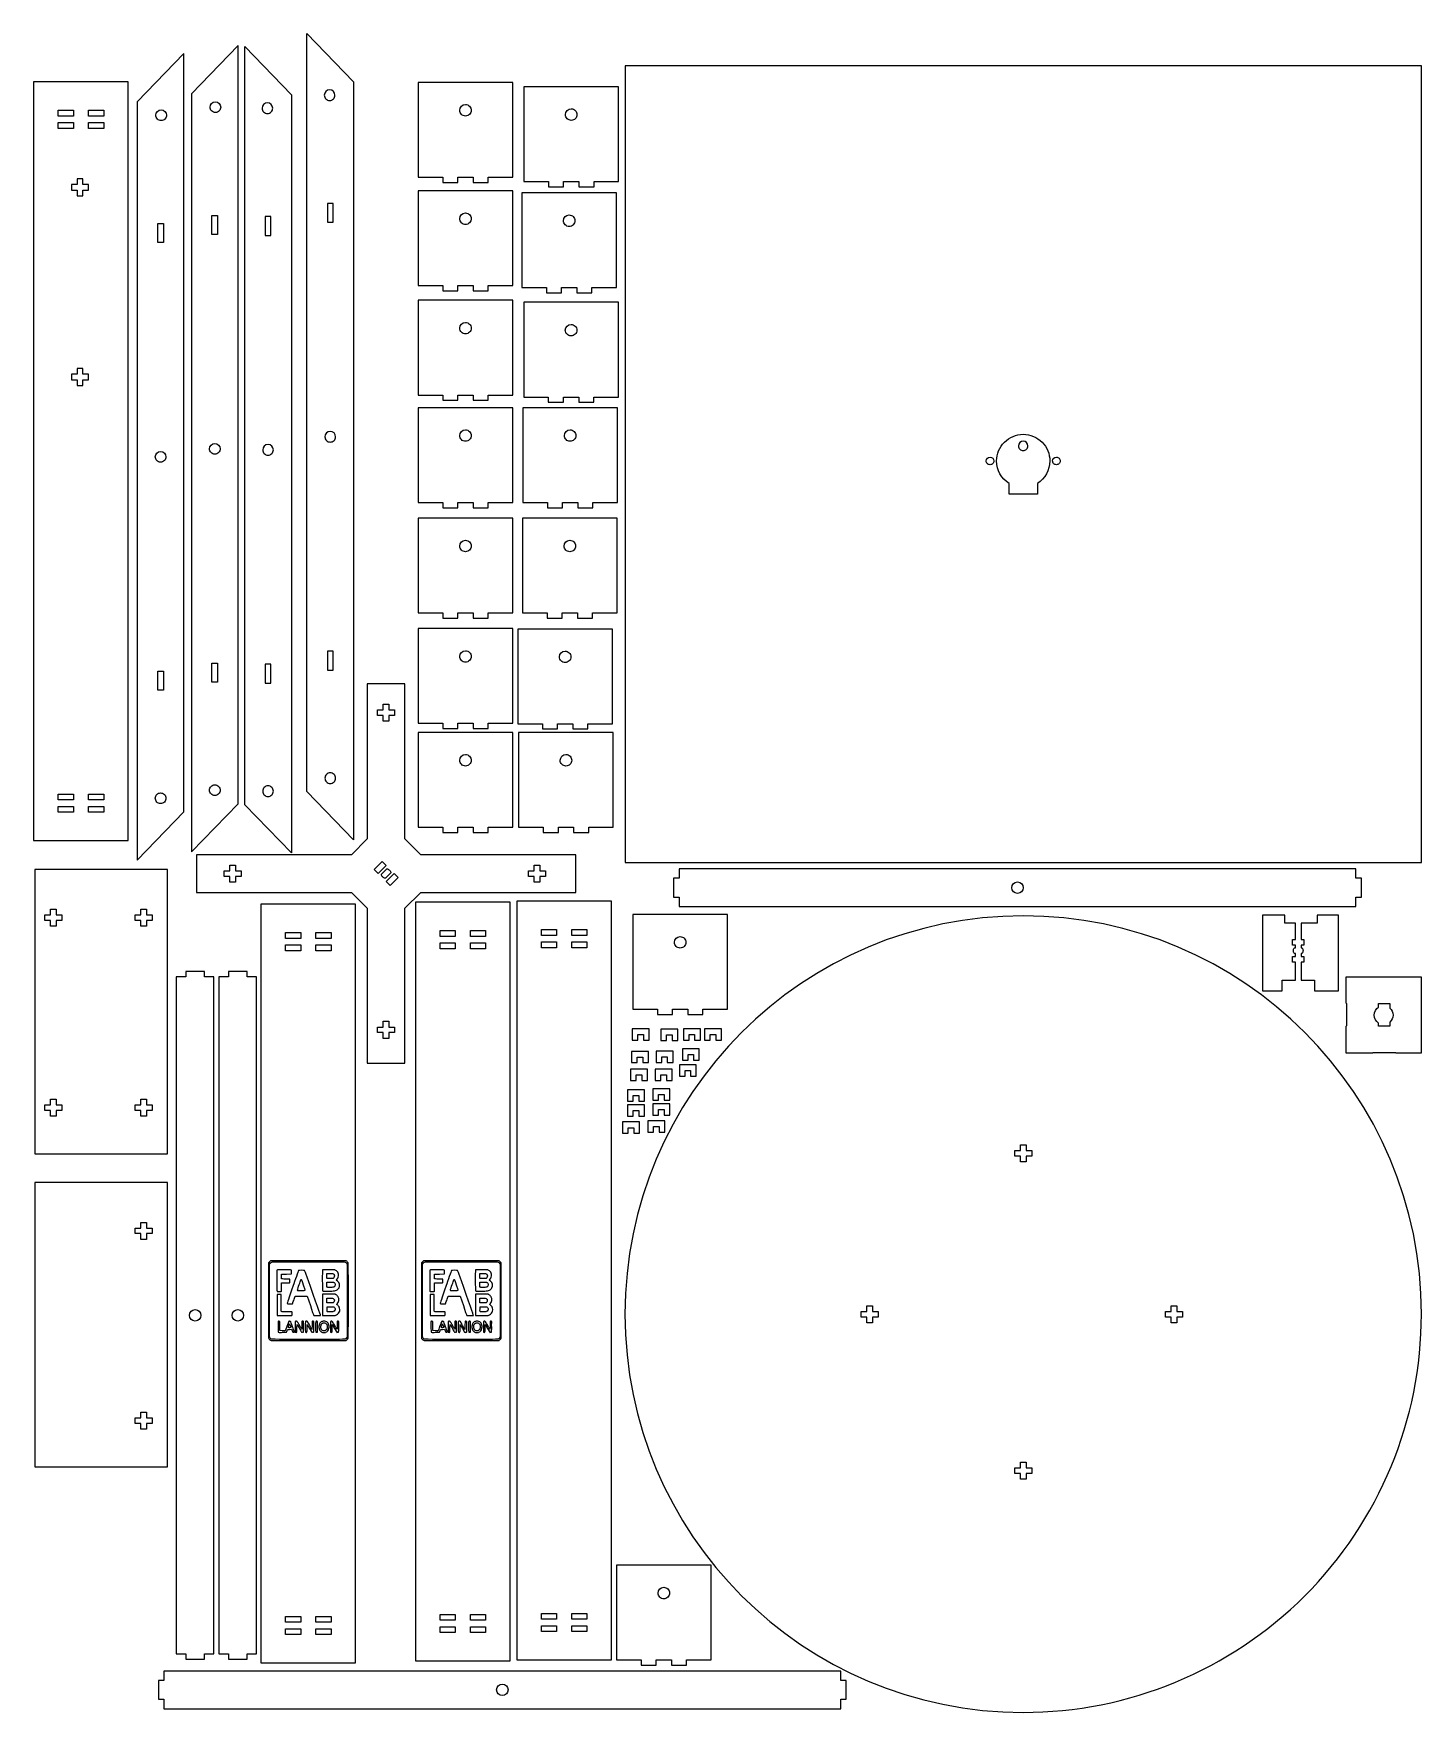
# Model space of a CAD drawing. Extents: x 54 to 786, y 111 to 996.
import ezdxf

# ---------------------------------------------------------------- set-up
doc = ezdxf.new("R2010")
doc.units = 0
doc.layers.add('Calque_1', color=7, linetype='CONTINUOUS')

msp = doc.modelspace()

# ---------------------------------------------------------------- linework, layer by layer
at = {"layer": 'Calque_1', "color": 1}
for p, q in [((198.48324, 995.54446), (223.08125, 970.0871)), ((198.48324, 595.99675), (198.48324, 995.54446)), ((133.65202, 984.96106), (109.05403, 959.5037)), ((133.65202, 585.41335), (133.65202, 984.96106)), ((162.22703, 989.19442), (137.62905, 963.73706)), ((162.22703, 589.64671), (162.22703, 989.19442)), ((165.6749, 988.66525), (190.27289, 963.20789)), ((165.6749, 589.11754), (165.6749, 988.66525)), ((366.172984, 978.462297), (366.172984, 558.607828)), ((786.027464, 978.462297), (366.172984, 978.462297)), ((366.172984, 978.462297), (366.172984, 978.462297)), ((786.027464, 558.607828), (786.027464, 978.462297)), ((54.383028, 970.0871), (54.383028, 570.19215)), ((104.27756, 970.0871), (54.383028, 970.0871)), ((104.27756, 570.19215), (104.27756, 970.0871)), ((210.47116, 965.90388), (210.47116, 965.90388)), ((223.08125, 970.0871), (223.08125, 570.53939)), ((257.12046, 969.7806), (257.12046, 919.87151)), ((307.02904, 969.7806), (257.12046, 969.7806)), ((307.02904, 919.87151), (307.02904, 969.7806)), ((312.87721, 967.49124), (312.87721, 917.58218)), ((362.78579, 967.49124), (312.87721, 967.49124)), ((362.78579, 917.58218), (362.78579, 967.49124)), ((109.05403, 959.5037), (109.05403, 559.95599)), ((137.62905, 963.73706), (137.62905, 564.18935)), ((150.23913, 959.55384), (150.23913, 959.55384)), ((177.6628, 959.02467), (177.6628, 959.02467)), ((190.27289, 963.20789), (190.27289, 563.66018)), ((282.07449, 958.14408), (282.07449, 958.14408)), ((337.83124, 955.85474), (337.83124, 955.85474)), ((67.380158, 955.09015), (75.380208, 955.09015)), ((67.380158, 952.08983), (67.380158, 955.09015)), ((75.380208, 952.08983), (67.380158, 952.08983)), ((67.380158, 948.59035), (75.380208, 948.59035)), ((67.380158, 945.59002), (67.380158, 948.59035)), ((75.380208, 955.09015), (75.380208, 952.08983)), ((75.380208, 948.59035), (75.380208, 945.59002)), ((83.380228, 955.09015), (91.380239, 955.09015)), ((83.380228, 952.08983), (83.380228, 955.09015)), ((91.380239, 952.08983), (83.380228, 952.08983)), ((83.380228, 948.59035), (91.380239, 948.59035)), ((83.380228, 945.59002), (83.380228, 948.59035)), ((91.380239, 955.09015), (91.380239, 952.08983)), ((91.380239, 948.59035), (91.380239, 945.59002)), ((121.66412, 955.32048), (121.66412, 955.32048)), ((75.380208, 945.59002), (67.380158, 945.59002)), ((91.380239, 945.59002), (83.380228, 945.59002)), ((77.379338, 915.98355), (74.379521, 915.98355)), ((74.379521, 915.98355), (74.379521, 913.0168)), ((74.379521, 913.0168), (77.379338, 913.0168)), ((77.379338, 918.98337), (77.379338, 915.98355)), ((80.346598, 918.98337), (77.379338, 918.98337)), ((77.379338, 913.0168), (77.379338, 910.01647)), ((80.346598, 915.98355), (80.346598, 918.98337)), ((83.346415, 915.98355), (80.346598, 915.98355)), ((80.346598, 910.01647), (80.346598, 913.0168)), ((80.346598, 913.0168), (83.346415, 913.0168)), ((83.346415, 913.0168), (83.346415, 915.98355)), ((257.12046, 919.87151), (270.0747, 919.87151)), ((257.12046, 912.63059), (257.12046, 862.72151)), ((307.02904, 912.63059), (257.12046, 912.63059)), ((270.0747, 919.87151), (270.0747, 917.11406)), ((270.0747, 917.11406), (278.07473, 917.11406)), ((278.07473, 917.11406), (278.07473, 919.87151)), ((278.07473, 919.87151), (286.07476, 919.87151)), ((286.07476, 919.87151), (286.07476, 917.11406)), ((286.07476, 917.11406), (294.07479, 917.11406)), ((294.07479, 917.11406), (294.07479, 919.87151)), ((294.07479, 919.87151), (307.02904, 919.87151)), ((307.02904, 862.72151), (307.02904, 912.63059)), ((311.79839, 911.57226), (311.79839, 861.66316)), ((361.70697, 911.57226), (311.79839, 911.57226)), ((312.87721, 917.58218), (325.83145, 917.58218)), ((325.83145, 917.58218), (325.83145, 914.82472)), ((325.83145, 914.82472), (333.83148, 914.82472)), ((333.83148, 914.82472), (333.83148, 917.58218)), ((333.83148, 917.58218), (341.83151, 917.58218)), ((341.83151, 917.58218), (341.83151, 914.82472)), ((341.83151, 914.82472), (349.83154, 914.82472)), ((349.83154, 914.82472), (349.83154, 917.58218)), ((349.83154, 917.58218), (362.78579, 917.58218)), ((361.70697, 861.66316), (361.70697, 911.57226)), ((77.379338, 910.01647), (80.346598, 910.01647)), ((212.26485, 906.02433), (209.29965, 906.02433)), ((209.29965, 906.02433), (209.29965, 896.05957)), ((212.26485, 896.05957), (212.26485, 906.02433)), ((119.87043, 895.44093), (122.83562, 895.44093)), ((119.87043, 885.47617), (119.87043, 895.44093)), ((122.83562, 895.44093), (122.83562, 885.47617)), ((148.44544, 899.67429), (151.41064, 899.67429)), ((148.44544, 889.70953), (148.44544, 899.67429)), ((151.41064, 899.67429), (151.41064, 889.70953)), ((179.45649, 899.14512), (176.4913, 899.14512)), ((176.4913, 899.14512), (176.4913, 889.18036)), ((179.45649, 889.18036), (179.45649, 899.14512)), ((209.29965, 896.05957), (212.26485, 896.05957)), ((282.07449, 900.99408), (282.07449, 900.99408)), ((336.75242, 899.93575), (336.75242, 899.93575)), ((122.83562, 885.47617), (119.87043, 885.47617)), ((151.41064, 889.70953), (148.44544, 889.70953)), ((176.4913, 889.18036), (179.45649, 889.18036)), ((257.12046, 862.72151), (270.0747, 862.72151)), ((270.0747, 862.72151), (270.0747, 859.96405)), ((270.0747, 859.96405), (278.07473, 859.96405)), ((278.07473, 859.96405), (278.07473, 862.72151)), ((278.07473, 862.72151), (286.07476, 862.72151)), ((286.07476, 862.72151), (286.07476, 859.96405)), ((286.07476, 859.96405), (294.07479, 859.96405)), ((294.07479, 859.96405), (294.07479, 862.72151)), ((294.07479, 862.72151), (307.02904, 862.72151)), ((311.79839, 861.66316), (324.75263, 861.66316)), ((324.75263, 861.66316), (324.75263, 858.9057)), ((324.75263, 858.9057), (332.75266, 858.9057)), ((332.75266, 858.9057), (332.75266, 861.66316)), ((332.75266, 861.66316), (340.75269, 861.66316)), ((340.75269, 861.66316), (340.75269, 858.9057)), ((340.75269, 858.9057), (348.75272, 858.9057)), ((348.75272, 858.9057), (348.75272, 861.66316)), ((348.75272, 861.66316), (361.70697, 861.66316)), ((257.12046, 854.95144), (257.12046, 805.04234)), ((307.02904, 854.95144), (257.12046, 854.95144)), ((307.02904, 805.04234), (307.02904, 854.95144)), ((312.79365, 853.89309), (312.79365, 803.98402)), ((362.70223, 853.89309), (312.79365, 853.89309)), ((362.70223, 803.98402), (362.70223, 853.89309)), ((282.07449, 843.31493), (282.07449, 843.31493)), ((337.74768, 842.25659), (337.74768, 842.25659)), ((77.379338, 815.98355), (74.379521, 815.98355)), ((74.379521, 815.98355), (74.379521, 813.01681)), ((77.379338, 818.98337), (77.379338, 815.98355)), ((80.346599, 818.98337), (77.379338, 818.98337)), ((80.346599, 815.98355), (80.346599, 818.98337)), ((83.346416, 815.98355), (80.346599, 815.98355)), ((83.346416, 813.01681), (83.346416, 815.98355)), ((74.379521, 813.01681), (77.379338, 813.01681)), ((77.379338, 813.01681), (77.379338, 810.01647)), ((77.379338, 810.01647), (80.346599, 810.01647)), ((80.346599, 810.01647), (80.346599, 813.01681)), ((80.346599, 813.01681), (83.346416, 813.01681)), ((257.12046, 805.04234), (270.0747, 805.04234)), ((257.12046, 798.33059), (257.12046, 748.42149)), ((307.02904, 798.33059), (257.12046, 798.33059)), ((270.0747, 805.04234), (270.0747, 802.28488)), ((270.0747, 802.28488), (278.07473, 802.28488)), ((278.07473, 802.28488), (278.07473, 805.04234)), ((278.07473, 805.04234), (286.07476, 805.04234)), ((286.07476, 805.04234), (286.07476, 802.28488)), ((286.07476, 802.28488), (294.07479, 802.28488)), ((294.07479, 802.28488), (294.07479, 805.04234)), ((294.07479, 805.04234), (307.02904, 805.04234)), ((307.02904, 748.42149), (307.02904, 798.33059)), ((312.28803, 798.33059), (312.28803, 748.42149)), ((362.19661, 798.33059), (312.28803, 798.33059)), ((312.79365, 803.98402), (325.74789, 803.98402)), ((325.74789, 803.98402), (325.74789, 801.22656)), ((325.74789, 801.22656), (333.74792, 801.22656)), ((333.74792, 801.22656), (333.74792, 803.98402)), ((333.74792, 803.98402), (341.74795, 803.98402)), ((341.74795, 803.98402), (341.74795, 801.22656)), ((341.74795, 801.22656), (349.74798, 801.22656)), ((349.74798, 801.22656), (349.74798, 803.98402)), ((349.74798, 803.98402), (362.70223, 803.98402)), ((362.19661, 748.42149), (362.19661, 798.33059)), ((149.92804, 779.50385), (149.92804, 779.50385)), ((177.9739, 778.97468), (177.9739, 778.97468)), ((210.78225, 785.85389), (210.78225, 785.85389)), ((282.07449, 786.69407), (282.07449, 786.69407)), ((337.24206, 786.69407), (337.24206, 786.69407)), ((576.100224, 784.32583), (576.100224, 784.32583)), ((576.100224, 780.687809), (576.100224, 780.687809)), ((121.35302, 775.27049), (121.35302, 775.27049)), ((558.599994, 772.278502), (558.599994, 772.278502)), ((593.599924, 772.278502), (593.599924, 772.278502)), ((583.559198, 752.744293), (568.736341, 752.744293)), ((583.559198, 758.4132), (583.559198, 752.744293)), ((257.12046, 748.42149), (270.0747, 748.42149)), ((270.0747, 748.42149), (270.0747, 745.66403)), ((270.0747, 745.66403), (278.07473, 745.66403)), ((278.07473, 745.66403), (278.07473, 748.42149)), ((278.07473, 748.42149), (286.07476, 748.42149)), ((286.07476, 748.42149), (286.07476, 745.66403)), ((286.07476, 745.66403), (294.07479, 745.66403)), ((294.07479, 745.66403), (294.07479, 748.42149)), ((294.07479, 748.42149), (307.02904, 748.42149)), ((312.28803, 748.42149), (325.24227, 748.42149)), ((325.24227, 748.42149), (325.24227, 745.66403)), ((325.24227, 745.66403), (333.2423, 745.66403)), ((333.2423, 745.66403), (333.2423, 748.42149)), ((333.2423, 748.42149), (341.24233, 748.42149)), ((341.24233, 748.42149), (341.24233, 745.66403)), ((341.24233, 745.66403), (349.24236, 745.66403)), ((349.24236, 745.66403), (349.24236, 748.42149)), ((349.24236, 748.42149), (362.19661, 748.42149)), ((257.12046, 740.12223), (257.12046, 690.21312)), ((307.02904, 740.12223), (257.12046, 740.12223)), ((307.02904, 690.21312), (307.02904, 740.12223)), ((312.13278, 740.12223), (312.13278, 690.21312)), ((362.04136, 740.12223), (312.13278, 740.12223)), ((362.04136, 690.21312), (362.04136, 740.12223)), ((282.07449, 728.48571), (282.07449, 728.48571)), ((337.08681, 728.48571), (337.08681, 728.48571)), ((257.12046, 690.21312), (270.0747, 690.21312)), ((270.0747, 690.21312), (270.0747, 687.45566)), ((278.07473, 687.45566), (278.07473, 690.21312)), ((278.07473, 690.21312), (286.07476, 690.21312)), ((286.07476, 690.21312), (286.07476, 687.45566)), ((294.07479, 687.45566), (294.07479, 690.21312)), ((294.07479, 690.21312), (307.02904, 690.21312)), ((312.13278, 690.21312), (325.08702, 690.21312)), ((325.08702, 690.21312), (325.08702, 687.45566)), ((333.08705, 687.45566), (333.08705, 690.21312)), ((333.08705, 690.21312), (341.08708, 690.21312)), ((341.08708, 690.21312), (341.08708, 687.45566)), ((349.08711, 687.45566), (349.08711, 690.21312)), ((349.08711, 690.21312), (362.04136, 690.21312)), ((257.12046, 681.91386), (257.12046, 632.00475)), ((307.02904, 681.91386), (257.12046, 681.91386)), ((270.0747, 687.45566), (278.07473, 687.45566)), ((286.07476, 687.45566), (294.07479, 687.45566)), ((307.02904, 632.00475), (307.02904, 681.91386)), ((309.65579, 681.70515), (309.65579, 631.79605)), ((359.56437, 681.70515), (309.65579, 681.70515)), ((325.08702, 687.45566), (333.08705, 687.45566)), ((341.08708, 687.45566), (349.08711, 687.45566)), ((359.56437, 631.79605), (359.56437, 681.70515)), ((148.44544, 663.67424), (151.41064, 663.67424)), ((148.44544, 653.70948), (148.44544, 663.67424)), ((151.41064, 663.67424), (151.41064, 653.70948)), ((212.26485, 670.02428), (209.29965, 670.02428)), ((209.29965, 670.02428), (209.29965, 660.05952)), ((212.26485, 660.05952), (212.26485, 670.02428)), ((282.07449, 670.27734), (282.07449, 670.27734)), ((334.60982, 670.06864), (334.60982, 670.06864)), ((119.87043, 659.44088), (122.83562, 659.44088)), ((119.87043, 649.47612), (119.87043, 659.44088)), ((122.83562, 659.44088), (122.83562, 649.47612)), ((179.45649, 663.14507), (176.4913, 663.14507)), ((176.4913, 663.14507), (176.4913, 653.18031)), ((179.45649, 653.18031), (179.45649, 663.14507)), ((209.29965, 660.05952), (212.26485, 660.05952)), ((122.83562, 649.47612), (119.87043, 649.47612)), ((151.41064, 653.70948), (148.44544, 653.70948)), ((176.4913, 653.18031), (179.45649, 653.18031)), ((230.279998, 652.761261), (230.279998, 571.085604)), ((250.183692, 652.761261), (230.279998, 652.761261)), ((230.279998, 652.761261), (230.279998, 652.761261)), ((250.183692, 571.086662), (250.183692, 652.761261)), ((235.744263, 636.168473), (235.744263, 639.142972)), ((235.744263, 639.142972), (238.74408, 639.142972)), ((238.74408, 642.143294), (241.719092, 642.143294)), ((238.74408, 639.142972), (238.74408, 642.143294)), ((238.74408, 642.143294), (238.74408, 642.143294)), ((241.719092, 642.143294), (241.719092, 639.142972)), ((241.719092, 639.142972), (244.718911, 639.142972)), ((244.718911, 639.142972), (244.718911, 636.168473)), ((238.74408, 636.168473), (235.744263, 636.168473)), ((238.74408, 633.168125), (238.74408, 636.168473)), ((241.719092, 633.168125), (238.74408, 633.168125)), ((244.718911, 636.168473), (241.719092, 636.168473)), ((241.719092, 636.168473), (241.719092, 633.168125)), ((257.12046, 632.00475), (270.0747, 632.00475)), ((270.0747, 632.00475), (270.0747, 629.24729)), ((270.0747, 629.24729), (278.07473, 629.24729)), ((278.07473, 629.24729), (278.07473, 632.00475)), ((278.07473, 632.00475), (286.07476, 632.00475)), ((286.07476, 632.00475), (286.07476, 629.24729)), ((286.07476, 629.24729), (294.07479, 629.24729)), ((294.07479, 629.24729), (294.07479, 632.00475)), ((294.07479, 632.00475), (307.02904, 632.00475)), ((309.65579, 631.79605), (322.61003, 631.79605)), ((322.61003, 631.79605), (322.61003, 629.03859)), ((322.61003, 629.03859), (330.61006, 629.03859)), ((330.61006, 629.03859), (330.61006, 631.79605)), ((330.61006, 631.79605), (338.61009, 631.79605)), ((338.61009, 631.79605), (338.61009, 629.03859)), ((338.61009, 629.03859), (346.61012, 629.03859)), ((346.61012, 629.03859), (346.61012, 631.79605)), ((346.61012, 631.79605), (359.56437, 631.79605)), ((257.12046, 627.20088), (257.12046, 577.29178)), ((307.02904, 627.20088), (257.12046, 627.20088)), ((307.02904, 577.29178), (307.02904, 627.20088)), ((310.09563, 627.20088), (310.09563, 577.29178)), ((360.00421, 627.20088), (310.09563, 627.20088)), ((360.00421, 577.29178), (360.00421, 627.20088)), ((282.07449, 615.56437), (282.07449, 615.56437)), ((335.04966, 615.56437), (335.04966, 615.56437)), ((210.78225, 605.90415), (210.78225, 605.90415)), ((67.380158, 594.68987), (75.380208, 594.68987)), ((67.380158, 591.68955), (67.380158, 594.68987)), ((75.380208, 594.68987), (75.380208, 591.68955)), ((83.380228, 594.68987), (91.380239, 594.68987)), ((83.380228, 591.68955), (83.380228, 594.68987)), ((91.380239, 594.68987), (91.380239, 591.68955)), ((121.35302, 595.32075), (121.35302, 595.32075)), ((149.92804, 599.55411), (149.92804, 599.55411)), ((177.9739, 599.02494), (177.9739, 599.02494)), ((223.08125, 570.53939), (198.48324, 595.99675)), ((75.380208, 591.68955), (67.380158, 591.68955)), ((67.380158, 588.19001), (75.380208, 588.19001)), ((67.380158, 585.18966), (67.380158, 588.19001)), ((75.380208, 585.18966), (67.380158, 585.18966)), ((75.380208, 588.19001), (75.380208, 585.18966)), ((91.380239, 591.68955), (83.380228, 591.68955)), ((83.380228, 588.19001), (91.380239, 588.19001)), ((83.380228, 585.18966), (83.380228, 588.19001)), ((91.380239, 585.18966), (83.380228, 585.18966)), ((91.380239, 588.19001), (91.380239, 585.18966)), ((109.05403, 559.95599), (133.65202, 585.41335)), ((137.62905, 564.18935), (162.22703, 589.64671)), ((190.27289, 563.66018), (165.6749, 589.11754)), ((257.12046, 577.29178), (270.0747, 577.29178)), ((270.0747, 577.29178), (270.0747, 574.53432)), ((278.07473, 574.53432), (278.07473, 577.29178)), ((278.07473, 577.29178), (286.07476, 577.29178)), ((286.07476, 577.29178), (286.07476, 574.53432)), ((294.07479, 574.53432), (294.07479, 577.29178)), ((294.07479, 577.29178), (307.02904, 577.29178)), ((310.09563, 577.29178), (323.04987, 577.29178)), ((323.04987, 577.29178), (323.04987, 574.53432)), ((331.0499, 574.53432), (331.0499, 577.29178)), ((331.0499, 577.29178), (339.04993, 577.29178)), ((339.04993, 577.29178), (339.04993, 574.53432)), ((347.04996, 574.53432), (347.04996, 577.29178)), ((347.04996, 577.29178), (360.00421, 577.29178)), ((54.383028, 570.19215), (104.27756, 570.19215)), ((230.279998, 571.085604), (221.955442, 562.761574)), ((258.508767, 562.761574), (250.183692, 571.086662)), ((270.0747, 574.53432), (278.07473, 574.53432)), ((286.07476, 574.53432), (294.07479, 574.53432)), ((323.04987, 574.53432), (331.0499, 574.53432)), ((339.04993, 574.53432), (347.04996, 574.53432)), ((221.955442, 562.761574), (140.279809, 562.761574)), ((140.279809, 562.761574), (140.279809, 542.857897)), ((233.907166, 554.931046), (238.110527, 559.134402)), ((238.110527, 559.134402), (240.193089, 557.052369)), ((238.110527, 559.134402), (238.110527, 559.134402)), ((340.183889, 562.761574), (258.508767, 562.761574)), ((340.183889, 542.857897), (340.183889, 562.761574)), ((366.172984, 558.607828), (786.027464, 558.607828)), ((55.124282, 554.90469), (55.124282, 405.09523)), ((124.93396, 554.90469), (55.124282, 554.90469)), ((124.93396, 405.09523), (124.93396, 554.90469)), ((154.799851, 551.322473), (154.799851, 554.296972)), ((154.799851, 554.296972), (157.799668, 554.296972)), ((157.799668, 551.322473), (154.799851, 551.322473)), ((157.799668, 557.29732), (160.77468, 557.29732)), ((157.799668, 554.296972), (157.799668, 557.29732)), ((157.799668, 557.29732), (157.799668, 557.29732)), ((157.799668, 548.322151), (157.799668, 551.322473)), ((160.77468, 557.29732), (160.77468, 554.296972)), ((160.77468, 554.296972), (163.774496, 554.296972)), ((163.774496, 551.322473), (160.77468, 551.322473)), ((160.77468, 551.322473), (160.77468, 548.322151)), ((163.774496, 554.296972), (163.774496, 551.322473)), ((235.989209, 552.848484), (233.907166, 554.931046)), ((240.193089, 557.052369), (235.989209, 552.848484)), ((237.725537, 552.437136), (240.604431, 555.316041)), ((242.738669, 553.181806), (239.859259, 550.302901)), ((240.27112, 548.566573), (244.474997, 552.770458)), ((240.604431, 555.316041), (240.604431, 555.316041)), ((246.55704, 550.687896), (242.353679, 546.48454)), ((244.474997, 552.770458), (246.55704, 550.687896)), ((244.474997, 552.770458), (244.474997, 552.770458)), ((315.285672, 551.322473), (315.285672, 554.296972)), ((315.285672, 554.296972), (318.285491, 554.296972)), ((318.285491, 551.322473), (315.285672, 551.322473)), ((318.285491, 557.29732), (321.260492, 557.29732)), ((318.285491, 554.296972), (318.285491, 557.29732)), ((318.285491, 557.29732), (318.285491, 557.29732)), ((318.285491, 548.322151), (318.285491, 551.322473)), ((321.260492, 557.29732), (321.260492, 554.296972)), ((321.260492, 554.296972), (324.260312, 554.296972)), ((324.260312, 551.322473), (321.260492, 551.322473)), ((321.260492, 551.322473), (321.260492, 548.322151)), ((324.260312, 554.296972), (324.260312, 551.322473)), ((394.68548, 550.31481), (391.80504, 550.31481)), ((391.80504, 550.31481), (391.80504, 540.40431)), ((751.53565, 555.28451), (394.68548, 555.28451)), ((394.68548, 555.28451), (394.68548, 550.31481)), ((751.53565, 550.31481), (751.53565, 555.28451)), ((754.36598, 550.31481), (751.53565, 550.31481)), ((754.36598, 540.40431), (754.36598, 550.31481)), ((140.279809, 542.857897), (221.955442, 542.857897)), ((160.77468, 548.322151), (157.799668, 548.322151)), ((221.955442, 542.857897), (230.279998, 534.533338)), ((242.353679, 546.48454), (240.27112, 548.566573)), ((250.183692, 534.532306), (258.508767, 542.857897)), ((258.508767, 542.857897), (340.183889, 542.857897)), ((321.260492, 548.322151), (318.285491, 548.322151)), ((391.80504, 540.40431), (394.68548, 540.40431)), ((394.68548, 540.40431), (394.68548, 535.43459)), ((576.10022, 545.35956), (576.10022, 545.35956)), ((751.53565, 535.43459), (751.53565, 540.40431)), ((751.53565, 540.40431), (754.36598, 540.40431)), ((60.301744, 528.01694), (60.301744, 530.98366)), ((60.301744, 530.98366), (63.30156, 530.98366)), ((63.30156, 533.98348), (66.26882, 533.98348)), ((63.30156, 530.98366), (63.30156, 533.98348)), ((66.26882, 533.98348), (66.26882, 530.98366)), ((66.26882, 530.98366), (69.268637, 530.98366)), ((69.268637, 530.98366), (69.268637, 528.01694)), ((107.92673, 528.01694), (107.92673, 530.98366)), ((107.92673, 530.98366), (110.92655, 530.98366)), ((110.92655, 533.98348), (113.89381, 533.98348)), ((110.92655, 530.98366), (110.92655, 533.98348)), ((113.89381, 533.98348), (113.89381, 530.98366)), ((113.89381, 530.98366), (116.89362, 530.98366)), ((116.89362, 530.98366), (116.89362, 528.01694)), ((174.19421, 536.66315), (174.19421, 136.7682)), ((224.08883, 536.66315), (174.19421, 536.66315)), ((224.08883, 136.7682), (224.08883, 536.66315)), ((230.279998, 534.533338), (230.279998, 452.857681)), ((250.183692, 452.857681), (250.183692, 534.532306)), ((255.6859, 537.72149), (255.6859, 137.82654)), ((305.58053, 537.72149), (255.6859, 537.72149)), ((305.58053, 137.82654), (305.58053, 537.72149)), ((309.13171, 538.25066), (309.13171, 138.35571)), ((359.02634, 538.25066), (309.13171, 538.25066)), ((359.02634, 138.35571), (359.02634, 538.25066)), ((370.29946, 531.23904), (370.29946, 481.32991)), ((420.20804, 531.23904), (370.29946, 531.23904)), ((394.68548, 535.43459), (751.53565, 535.43459)), ((420.20804, 481.32991), (420.20804, 531.23904)), ((63.30156, 528.01694), (60.301744, 528.01694)), ((63.30156, 525.01659), (63.30156, 528.01694)), ((66.26882, 525.01659), (63.30156, 525.01659)), ((69.268637, 528.01694), (66.26882, 528.01694)), ((66.26882, 528.01694), (66.26882, 525.01659)), ((110.92655, 528.01694), (107.92673, 528.01694)), ((110.92655, 525.01659), (110.92655, 528.01694)), ((113.89381, 525.01659), (110.92655, 525.01659)), ((116.89362, 528.01694), (113.89381, 528.01694)), ((113.89381, 528.01694), (113.89381, 525.01659)), ((268.68303, 522.72454), (276.68308, 522.72454)), ((268.68303, 519.72422), (268.68303, 522.72454)), ((276.68308, 522.72454), (276.68308, 519.72422)), ((284.6831, 522.72454), (292.68312, 522.72454)), ((284.6831, 519.72422), (284.6831, 522.72454)), ((292.68312, 522.72454), (292.68312, 519.72422)), ((322.12884, 523.2537), (330.12889, 523.2537)), ((322.12884, 520.25338), (322.12884, 523.2537)), ((330.12889, 523.2537), (330.12889, 520.25338)), ((338.12891, 523.2537), (346.12893, 523.2537)), ((338.12891, 520.25338), (338.12891, 523.2537)), ((346.12893, 523.2537), (346.12893, 520.25338)), ((576.10022, 530.54281), (576.10022, 530.54281)), ((702.31872, 530.87782), (702.31835, 490.93624)), ((714.02126, 530.87782), (702.31872, 530.87782)), ((714.02089, 526.61535), (714.02126, 530.87782)), ((719.6847, 526.61534), (714.02089, 526.61535)), ((719.68472, 518.09478), (719.6847, 526.61534)), ((731.08689, 526.61535), (722.65401, 526.61536)), ((722.65401, 526.61536), (722.65401, 518.09478)), ((731.08726, 530.87782), (731.08689, 526.61535)), ((742.25995, 530.87782), (731.08726, 530.87782)), ((742.25995, 519.23449), (742.25995, 530.87782)), ((187.19134, 521.6662), (195.19139, 521.6662)), ((187.19134, 518.66588), (187.19134, 521.6662)), ((195.19139, 518.66588), (187.19134, 518.66588)), ((187.19134, 515.1664), (195.19139, 515.1664)), ((187.19134, 512.16607), (187.19134, 515.1664)), ((195.19139, 521.6662), (195.19139, 518.66588)), ((195.19139, 515.1664), (195.19139, 512.16607)), ((203.19141, 521.6662), (211.19143, 521.6662)), ((203.19141, 518.66588), (203.19141, 521.6662)), ((211.19143, 518.66588), (203.19141, 518.66588)), ((203.19141, 515.1664), (211.19143, 515.1664)), ((203.19141, 512.16607), (203.19141, 515.1664)), ((211.19143, 521.6662), (211.19143, 518.66588)), ((211.19143, 515.1664), (211.19143, 512.16607)), ((276.68308, 519.72422), (268.68303, 519.72422)), ((268.68303, 516.22472), (276.68308, 516.22472)), ((268.68303, 513.22439), (268.68303, 516.22472)), ((276.68308, 516.22472), (276.68308, 513.22439)), ((292.68312, 519.72422), (284.6831, 519.72422)), ((284.6831, 516.22472), (292.68312, 516.22472)), ((284.6831, 513.22439), (284.6831, 516.22472)), ((292.68312, 516.22472), (292.68312, 513.22439)), ((330.12889, 520.25338), (322.12884, 520.25338)), ((322.12884, 516.75388), (330.12889, 516.75388)), ((322.12884, 513.75356), (322.12884, 516.75388)), ((330.12889, 513.75356), (322.12884, 513.75356)), ((330.12889, 516.75388), (330.12889, 513.75356)), ((346.12893, 520.25338), (338.12891, 520.25338)), ((338.12891, 516.75388), (346.12893, 516.75388)), ((338.12891, 513.75356), (338.12891, 516.75388)), ((346.12893, 513.75356), (338.12891, 513.75356)), ((346.12893, 516.75388), (346.12893, 513.75356)), ((395.25349, 519.60252), (395.25349, 519.60252)), ((718.1014, 515.14996), (718.10176, 518.09478)), ((719.68472, 515.1496), (718.1014, 515.14996)), ((718.10176, 518.09478), (719.68472, 518.09478)), ((719.0383, 513.63133), (719.68471, 513.63098)), ((719.68471, 513.63098), (719.68472, 515.1496)), ((722.65401, 518.09478), (724.04622, 518.09478)), ((724.04658, 515.14997), (722.65402, 515.15034)), ((722.65402, 515.15034), (722.65402, 513.63171)), ((722.65402, 513.63171), (723.10968, 513.63135)), ((724.04622, 518.09478), (724.04658, 515.14997)), ((742.25995, 505.01065), (742.25995, 519.23449)), ((195.19139, 512.16607), (187.19134, 512.16607)), ((211.19143, 512.16607), (203.19141, 512.16607)), ((276.68308, 513.22439), (268.68303, 513.22439)), ((292.68312, 513.22439), (284.6831, 513.22439)), ((718.10178, 506.14963), (718.1014, 509.09444)), ((718.1014, 509.09444), (719.68472, 509.09407)), ((719.68471, 506.14961), (718.10178, 506.14963)), ((719.68471, 510.61344), (719.03794, 510.61344)), ((719.68472, 509.09407), (719.68471, 510.61344)), ((719.68471, 496.56644), (719.68471, 506.14961)), ((723.10968, 510.61307), (722.65402, 510.61344)), ((722.65402, 510.61344), (722.65402, 509.09481)), ((722.65402, 509.09481), (724.04659, 509.09444)), ((724.04622, 506.14962), (722.65402, 506.14963)), ((722.65402, 506.14963), (722.65402, 496.56717)), ((724.04659, 509.09444), (724.04622, 506.14962)), ((742.25995, 501.67227), (742.25995, 505.01065)), ((134.60383, 498.40702), (129.63409, 498.40702)), ((129.63409, 498.40702), (129.63409, 141.55686)), ((134.60383, 501.23735), (134.60383, 498.40702)), ((144.51432, 501.23735), (134.60383, 501.23735)), ((144.51432, 498.40702), (144.51432, 501.23735)), ((149.48404, 498.40702), (144.51432, 498.40702)), ((149.48404, 141.55686), (149.48404, 498.40702)), ((157.09962, 498.40702), (152.12989, 498.40702)), ((152.12989, 498.40702), (152.12989, 141.55686)), ((157.09962, 501.23735), (157.09962, 498.40702)), ((167.01014, 501.23735), (157.09962, 501.23735)), ((167.01014, 498.40702), (167.01014, 501.23735)), ((171.97986, 498.40702), (167.01014, 498.40702)), ((171.97986, 141.55686), (171.97986, 498.40702)), ((712.61664, 490.93661), (712.61662, 496.5668)), ((712.61662, 496.5668), (719.68471, 496.56644)), ((722.65402, 496.56717), (729.68263, 496.5668)), ((729.68263, 496.5668), (729.68262, 490.9366)), ((742.25995, 490.9366), (742.25995, 501.67227)), ((746.17459, 498.14195), (746.17459, 484.59034)), ((786.02848, 498.14195), (746.17459, 498.14195)), ((786.02848, 458.28757), (786.02848, 498.14195)), ((702.31835, 490.93624), (712.61664, 490.93661)), ((729.68262, 490.9366), (742.25995, 490.9366)), ((370.29946, 481.32991), (383.2537, 481.32991)), ((383.2537, 481.32991), (383.2537, 478.57245)), ((383.2537, 478.57245), (391.25373, 478.57245)), ((391.25373, 478.57245), (391.25373, 481.32991)), ((391.25373, 481.32991), (399.25376, 481.32991)), ((399.25376, 481.32991), (399.25376, 478.57245)), ((399.25376, 478.57245), (407.25379, 478.57245)), ((407.25379, 478.57245), (407.25379, 481.32991)), ((407.25379, 481.32991), (420.20804, 481.32991)), ((746.17459, 484.59034), (746.49188, 484.27253)), ((746.49188, 484.27253), (746.49188, 472.50013)), ((763.48, 484.3583), (769.42434, 484.3583)), ((763.48, 482.43648), (763.48, 484.3583)), ((235.744263, 468.964191), (235.744263, 471.93869)), ((235.744263, 471.93869), (238.74408, 471.93869)), ((238.74408, 474.939038), (241.719092, 474.939038)), ((238.74408, 471.93869), (238.74408, 474.939038)), ((238.74408, 474.939038), (238.74408, 474.939038)), ((241.719092, 474.939038), (241.719092, 471.93869)), ((241.719092, 471.93869), (244.718911, 471.93869)), ((244.718911, 471.93869), (244.718911, 468.964191)), ((369.95347, 471.02251), (369.95347, 465.07504)), ((378.90073, 471.02251), (369.95347, 471.02251)), ((378.90073, 465.07504), (378.90073, 471.02251)), ((385.08421, 470.84657), (385.08421, 464.8991)), ((394.03147, 470.84657), (385.08421, 470.84657)), ((394.03147, 464.8991), (394.03147, 470.84657)), ((396.94096, 471.02251), (396.94096, 465.07504)), ((405.88822, 471.02251), (396.94096, 471.02251)), ((405.88822, 465.07504), (405.88822, 471.02251)), ((408.05347, 471.02251), (408.05347, 465.07504)), ((417.00073, 471.02251), (408.05347, 471.02251)), ((417.00073, 465.07504), (417.00073, 471.02251)), ((746.49188, 472.50013), (746.17459, 472.18231)), ((746.17459, 472.18231), (746.17459, 458.28757)), ((769.42434, 472.41332), (763.48, 472.41332)), ((769.42484, 474.52327), (769.42434, 472.41332)), ((238.74408, 468.964191), (235.744263, 468.964191)), ((238.74408, 465.963869), (238.74408, 468.964191)), ((241.719092, 465.963869), (238.74408, 465.963869)), ((244.718911, 468.964191), (241.719092, 468.964191)), ((241.719092, 468.964191), (241.719092, 465.963869)), ((369.95347, 465.07504), (372.96414, 465.07504)), ((372.96414, 465.07504), (372.96414, 468.01184)), ((372.96414, 468.01184), (375.89006, 468.01184)), ((375.89006, 468.01184), (375.89006, 465.07504)), ((375.89006, 465.07504), (378.90073, 465.07504)), ((385.08421, 464.8991), (388.09488, 464.8991)), ((388.09488, 464.8991), (388.09488, 467.8359)), ((388.09488, 467.8359), (391.0208, 467.8359)), ((391.0208, 467.8359), (391.0208, 464.8991)), ((391.0208, 464.8991), (394.03147, 464.8991)), ((396.41182, 460.43917), (396.41182, 454.4917)), ((405.35908, 460.43917), (396.41182, 460.43917)), ((396.94096, 465.07504), (399.95163, 465.07504)), ((399.95163, 465.07504), (399.95163, 468.01184)), ((399.95163, 468.01184), (402.87755, 468.01184)), ((402.87755, 468.01184), (402.87755, 465.07504)), ((402.87755, 465.07504), (405.88822, 465.07504)), ((405.35908, 454.4917), (405.35908, 460.43917)), ((408.05347, 465.07504), (411.06414, 465.07504)), ((411.06414, 465.07504), (411.06414, 468.01184)), ((411.06414, 468.01184), (413.99006, 468.01184)), ((413.99006, 468.01184), (413.99006, 465.07504)), ((413.99006, 465.07504), (417.00073, 465.07504)), ((230.279998, 452.857681), (250.183692, 452.857681)), ((369.64558, 459.10265), (369.64558, 453.15518)), ((378.59284, 459.10265), (369.64558, 459.10265)), ((369.64558, 453.15518), (372.65625, 453.15518)), ((372.65625, 453.15518), (372.65625, 456.09198)), ((372.65625, 456.09198), (375.58217, 456.09198)), ((375.58217, 456.09198), (375.58217, 453.15518)), ((375.58217, 453.15518), (378.59284, 453.15518)), ((378.59284, 453.15518), (378.59284, 459.10265)), ((382.5331, 459.2346), (382.5331, 453.28713)), ((391.48036, 459.2346), (382.5331, 459.2346)), ((382.5331, 453.28713), (385.54377, 453.28713)), ((385.54377, 453.28713), (385.54377, 456.22393)), ((385.54377, 456.22393), (388.46969, 456.22393)), ((388.46969, 456.22393), (388.46969, 453.28713)), ((388.46969, 453.28713), (391.48036, 453.28713)), ((391.48036, 453.28713), (391.48036, 459.2346)), ((394.82431, 451.97245), (394.82431, 446.02498)), ((403.77157, 451.97245), (394.82431, 451.97245)), ((396.41182, 454.4917), (399.42249, 454.4917)), ((399.42249, 454.4917), (399.42249, 457.4285)), ((399.42249, 457.4285), (402.34841, 457.4285)), ((402.34841, 457.4285), (402.34841, 454.4917)), ((402.34841, 454.4917), (405.35908, 454.4917)), ((403.77157, 446.02498), (403.77157, 451.97245)), ((746.17459, 458.28757), (760.42747, 458.28757)), ((760.42747, 458.28757), (760.56545, 458.42502)), ((760.56545, 458.42502), (772.33888, 458.42555)), ((772.33888, 458.42555), (772.47736, 458.28757)), ((772.47736, 458.28757), (786.02848, 458.28757)), ((369.02979, 449.7339), (369.02979, 443.78643)), ((377.97705, 449.7339), (369.02979, 449.7339)), ((369.02979, 443.78643), (372.04046, 443.78643)), ((372.04046, 443.78643), (372.04046, 446.72323)), ((372.04046, 446.72323), (374.96638, 446.72323)), ((374.96638, 446.72323), (374.96638, 443.78643)), ((374.96638, 443.78643), (377.97705, 443.78643)), ((377.97705, 443.78643), (377.97705, 449.7339)), ((382.09325, 449.7339), (382.09325, 443.78643)), ((391.04051, 449.7339), (382.09325, 449.7339)), ((382.09325, 443.78643), (385.10392, 443.78643)), ((385.10392, 443.78643), (385.10392, 446.72323)), ((385.10392, 446.72323), (388.02984, 446.72323)), ((388.02984, 446.72323), (388.02984, 443.78643)), ((388.02984, 443.78643), (391.04051, 443.78643)), ((391.04051, 443.78643), (391.04051, 449.7339)), ((394.82431, 446.02498), (397.83498, 446.02498)), ((397.83498, 446.02498), (397.83498, 448.96178)), ((397.83498, 448.96178), (400.7609, 448.96178)), ((400.7609, 448.96178), (400.7609, 446.02498)), ((400.7609, 446.02498), (403.77157, 446.02498)), ((63.30156, 433.98339), (66.26882, 433.98339)), ((63.30156, 430.98357), (63.30156, 433.98339)), ((66.26882, 433.98339), (66.26882, 430.98357)), ((110.92655, 433.98339), (113.89381, 433.98339)), ((110.92655, 430.98357), (110.92655, 433.98339)), ((113.89381, 433.98339), (113.89381, 430.98357)), ((367.49032, 438.82569), (367.49032, 432.87822)), ((376.43758, 438.82569), (367.49032, 438.82569)), ((370.50099, 432.87822), (370.50099, 435.81502)), ((370.50099, 435.81502), (373.42691, 435.81502)), ((373.42691, 435.81502), (373.42691, 432.87822)), ((376.43758, 432.87822), (376.43758, 438.82569)), ((380.86168, 439.35351), (380.86168, 433.40604)), ((389.80894, 439.35351), (380.86168, 439.35351)), ((383.87235, 433.40604), (383.87235, 436.34284)), ((383.87235, 436.34284), (386.79827, 436.34284)), ((386.79827, 436.34284), (386.79827, 433.40604)), ((389.80894, 433.40604), (389.80894, 439.35351)), ((60.301744, 428.01683), (60.301744, 430.98357)), ((60.301744, 430.98357), (63.30156, 430.98357)), ((63.30156, 428.01683), (60.301744, 428.01683)), ((63.30156, 425.0165), (63.30156, 428.01683)), ((66.26882, 425.0165), (63.30156, 425.0165)), ((66.26882, 430.98357), (69.268637, 430.98357)), ((69.268637, 428.01683), (66.26882, 428.01683)), ((66.26882, 428.01683), (66.26882, 425.0165)), ((69.268637, 430.98357), (69.268637, 428.01683)), ((107.92673, 428.01683), (107.92673, 430.98357)), ((107.92673, 430.98357), (110.92655, 430.98357)), ((110.92655, 428.01683), (107.92673, 428.01683)), ((110.92655, 425.0165), (110.92655, 428.01683)), ((113.89381, 425.0165), (110.92655, 425.0165)), ((113.89381, 430.98357), (116.89362, 430.98357)), ((116.89362, 428.01683), (113.89381, 428.01683)), ((113.89381, 428.01683), (113.89381, 425.0165)), ((116.89362, 430.98357), (116.89362, 428.01683)), ((367.49032, 432.87822), (370.50099, 432.87822)), ((367.49032, 430.88817), (367.49032, 424.9407)), ((376.43758, 430.88817), (367.49032, 430.88817)), ((367.49032, 424.9407), (370.50099, 424.9407)), ((370.50099, 424.9407), (370.50099, 427.8775)), ((370.50099, 427.8775), (373.42691, 427.8775)), ((373.42691, 432.87822), (376.43758, 432.87822)), ((373.42691, 427.8775), (373.42691, 424.9407)), ((373.42691, 424.9407), (376.43758, 424.9407)), ((376.43758, 424.9407), (376.43758, 430.88817)), ((380.86168, 433.40604), (383.87235, 433.40604)), ((380.86168, 431.41599), (380.86168, 425.46852)), ((389.80894, 431.41599), (380.86168, 431.41599)), ((380.86168, 425.46852), (383.87235, 425.46852)), ((383.87235, 425.46852), (383.87235, 428.40532)), ((383.87235, 428.40532), (386.79827, 428.40532)), ((386.79827, 433.40604), (389.80894, 433.40604)), ((386.79827, 428.40532), (386.79827, 425.46852)), ((386.79827, 425.46852), (389.80894, 425.46852)), ((389.80894, 425.46852), (389.80894, 431.41599)), ((364.84447, 421.89234), (364.84447, 415.94487)), ((373.79173, 421.89234), (364.84447, 421.89234)), ((364.84447, 415.94487), (367.85514, 415.94487)), ((367.85514, 415.94487), (367.85514, 418.88167)), ((367.85514, 418.88167), (370.78106, 418.88167)), ((370.78106, 418.88167), (370.78106, 415.94487)), ((370.78106, 415.94487), (373.79173, 415.94487)), ((373.79173, 415.94487), (373.79173, 421.89234)), ((378.21583, 422.42016), (378.21583, 416.47269)), ((387.16309, 422.42016), (378.21583, 422.42016)), ((378.21583, 416.47269), (381.2265, 416.47269)), ((381.2265, 416.47269), (381.2265, 419.40949)), ((381.2265, 419.40949), (384.15242, 419.40949)), ((384.15242, 419.40949), (384.15242, 416.47269)), ((384.15242, 416.47269), (387.16309, 416.47269)), ((387.16309, 416.47269), (387.16309, 422.42016)), ((574.61401, 409.86077), (577.58594, 409.86077)), ((574.61401, 406.86095), (574.61401, 409.86077)), ((577.58594, 409.86077), (577.58594, 406.86095)), ((55.124282, 405.09523), (124.93396, 405.09523)), ((571.61419, 403.88904), (571.61419, 406.86095)), ((571.61419, 406.86095), (574.61401, 406.86095)), ((574.61401, 403.88904), (571.61419, 403.88904)), ((574.61401, 400.88922), (574.61401, 403.88904)), ((577.58594, 400.88922), (574.61401, 400.88922)), ((577.58594, 406.86095), (580.58573, 406.86095)), ((580.58573, 403.88904), (577.58594, 403.88904)), ((577.58594, 403.88904), (577.58594, 400.88922)), ((580.58573, 406.86095), (580.58573, 403.88904)), ((55.124282, 389.904946), (55.124282, 240.09498)), ((124.93396, 389.904946), (55.124282, 389.904946)), ((124.93396, 240.09498), (124.93396, 389.904946)), ((107.92673, 363.016665), (107.92673, 365.983411)), ((107.92673, 365.983411), (110.92655, 365.983411)), ((110.92655, 363.016665), (107.92673, 363.016665)), ((110.92655, 368.983231), (113.89381, 368.983231)), ((110.92655, 365.983411), (110.92655, 368.983231)), ((110.92655, 360.016343), (110.92655, 363.016665)), ((113.89381, 368.983231), (113.89381, 365.983411)), ((113.89381, 365.983411), (116.89362, 365.983411)), ((116.89362, 363.016665), (113.89381, 363.016665)), ((113.89381, 363.016665), (113.89381, 360.016343)), ((116.89362, 365.983411), (116.89362, 363.016665)), ((113.89381, 360.016343), (110.92655, 360.016343)), ((139.55907, 322.9716), (139.55907, 322.9716)), ((162.05489, 322.971601), (162.05489, 322.971601)), ((490.71424, 319.059657), (490.71424, 322.031563)), ((490.71424, 322.031563), (493.71405, 322.031563)), ((493.71405, 319.059657), (490.71424, 319.059657)), ((493.71405, 325.031383), (496.68596, 325.031383)), ((493.71405, 322.031563), (493.71405, 325.031383)), ((493.71405, 316.059838), (493.71405, 319.059657)), ((496.68596, 325.031383), (496.68596, 322.031563)), ((496.68596, 322.031563), (499.68578, 322.031563)), ((499.68578, 319.059657), (496.68596, 319.059657)), ((496.68596, 319.059657), (496.68596, 316.059838)), ((499.68578, 322.031563), (499.68578, 319.059657)), ((651.16439, 319.059657), (651.16439, 322.031563)), ((651.16439, 322.031563), (654.16419, 322.031563)), ((654.16419, 319.059657), (651.16439, 319.059657)), ((654.16419, 325.031383), (657.13559, 325.031383)), ((654.16419, 322.031563), (654.16419, 325.031383)), ((654.16419, 316.059838), (654.16419, 319.059657)), ((657.13559, 325.031383), (657.13559, 322.031563)), ((657.13559, 322.031563), (660.13541, 322.031563)), ((660.13541, 319.059657), (657.13559, 319.059657)), ((657.13559, 319.059657), (657.13559, 316.059838)), ((660.13541, 322.031563), (660.13541, 319.059657)), ((496.68596, 316.059838), (493.71405, 316.059838)), ((657.13559, 316.059838), (654.16419, 316.059838)), ((107.92673, 263.016575), (107.92673, 265.983322)), ((107.92673, 265.983322), (110.92655, 265.983322)), ((110.92655, 268.983141), (113.89381, 268.983141)), ((110.92655, 265.983322), (110.92655, 268.983141)), ((113.89381, 268.983141), (113.89381, 265.983322)), ((113.89381, 265.983322), (116.89362, 265.983322)), ((116.89362, 265.983322), (116.89362, 263.016575)), ((110.92655, 263.016575), (107.92673, 263.016575)), ((110.92655, 260.016227), (110.92655, 263.016575)), ((113.89381, 260.016227), (110.92655, 260.016227)), ((116.89362, 263.016575), (113.89381, 263.016575)), ((113.89381, 263.016575), (113.89381, 260.016227)), ((55.124282, 240.09498), (124.93396, 240.09498)), ((571.61419, 236.67243), (571.61419, 239.644336)), ((571.61419, 239.644336), (574.61401, 239.644336)), ((574.61401, 242.644155), (577.58594, 242.644155)), ((574.61401, 239.644336), (574.61401, 242.644155)), ((577.58594, 242.644155), (577.58594, 239.644336)), ((577.58594, 239.644336), (580.58573, 239.644336)), ((580.58573, 239.644336), (580.58573, 236.67243)), ((574.61401, 236.67243), (571.61419, 236.67243)), ((574.61401, 233.672611), (574.61401, 236.67243)), ((577.58594, 233.672611), (574.61401, 233.672611)), ((580.58573, 236.67243), (577.58594, 236.67243)), ((577.58594, 236.67243), (577.58594, 233.672611)), ((361.67219, 188.26487), (361.67219, 138.35571)), ((411.58073, 188.26487), (361.67219, 188.26487)), ((411.58073, 138.35571), (411.58073, 188.26487)), ((386.62623, 176.62834), (386.62623, 176.62834)), ((187.19134, 161.26592), (195.19139, 161.26592)), ((187.19134, 158.2656), (187.19134, 161.26592)), ((195.19139, 161.26592), (195.19139, 158.2656)), ((203.19141, 161.26592), (211.19143, 161.26592)), ((203.19141, 158.2656), (203.19141, 161.26592)), ((211.19143, 161.26592), (211.19143, 158.2656)), ((268.68303, 162.32426), (276.68308, 162.32426)), ((268.68303, 159.32394), (268.68303, 162.32426)), ((276.68308, 159.32394), (268.68303, 159.32394)), ((276.68308, 162.32426), (276.68308, 159.32394)), ((284.6831, 162.32426), (292.68312, 162.32426)), ((284.6831, 159.32394), (284.6831, 162.32426)), ((292.68312, 159.32394), (284.6831, 159.32394)), ((292.68312, 162.32426), (292.68312, 159.32394)), ((322.12884, 162.85343), (330.12889, 162.85343)), ((322.12884, 159.85311), (322.12884, 162.85343)), ((330.12889, 159.85311), (322.12884, 159.85311)), ((330.12889, 162.85343), (330.12889, 159.85311)), ((338.12891, 162.85343), (346.12893, 162.85343)), ((338.12891, 159.85311), (338.12891, 162.85343)), ((346.12893, 159.85311), (338.12891, 159.85311)), ((346.12893, 162.85343), (346.12893, 159.85311)), ((195.19139, 158.2656), (187.19134, 158.2656)), ((187.19134, 154.76606), (195.19139, 154.76606)), ((187.19134, 151.76571), (187.19134, 154.76606)), ((195.19139, 151.76571), (187.19134, 151.76571)), ((195.19139, 154.76606), (195.19139, 151.76571)), ((211.19143, 158.2656), (203.19141, 158.2656)), ((203.19141, 154.76606), (211.19143, 154.76606)), ((203.19141, 151.76571), (203.19141, 154.76606)), ((211.19143, 151.76571), (203.19141, 151.76571)), ((211.19143, 154.76606), (211.19143, 151.76571)), ((268.68303, 155.8244), (276.68308, 155.8244)), ((268.68303, 152.82405), (268.68303, 155.8244)), ((276.68308, 152.82405), (268.68303, 152.82405)), ((276.68308, 155.8244), (276.68308, 152.82405)), ((284.6831, 155.8244), (292.68312, 155.8244)), ((284.6831, 152.82405), (284.6831, 155.8244)), ((292.68312, 152.82405), (284.6831, 152.82405)), ((292.68312, 155.8244), (292.68312, 152.82405)), ((322.12884, 156.35357), (330.12889, 156.35357)), ((322.12884, 153.35322), (322.12884, 156.35357)), ((330.12889, 153.35322), (322.12884, 153.35322)), ((330.12889, 156.35357), (330.12889, 153.35322)), ((338.12891, 156.35357), (346.12893, 156.35357)), ((338.12891, 153.35322), (338.12891, 156.35357)), ((346.12893, 153.35322), (338.12891, 153.35322)), ((346.12893, 156.35357), (346.12893, 153.35322)), ((129.63409, 141.55686), (134.60383, 141.55686)), ((134.60383, 141.55686), (134.60383, 138.67642)), ((134.60383, 138.67642), (144.51432, 138.67642)), ((144.51432, 138.67642), (144.51432, 141.55686)), ((144.51432, 141.55686), (149.48404, 141.55686)), ((152.12989, 141.55686), (157.09962, 141.55686)), ((157.09962, 141.55686), (157.09962, 138.67642)), ((157.09962, 138.67642), (167.01014, 138.67642)), ((167.01014, 138.67642), (167.01014, 141.55686)), ((167.01014, 141.55686), (171.97986, 141.55686)), ((174.19421, 136.7682), (224.08883, 136.7682)), ((255.6859, 137.82654), (305.58053, 137.82654)), ((309.13171, 138.35571), (359.02634, 138.35571)), ((361.67219, 138.35571), (374.62644, 138.35571)), ((374.62644, 138.35571), (374.62644, 135.59825)), ((374.62644, 135.59825), (382.62647, 135.59825)), ((382.62647, 135.59825), (382.62647, 138.35571)), ((382.62647, 138.35571), (390.62648, 138.35571)), ((390.62648, 138.35571), (390.62648, 135.59825)), ((390.62648, 135.59825), (398.62648, 135.59825)), ((398.62648, 135.59825), (398.62648, 138.35571)), ((398.62648, 138.35571), (411.58073, 138.35571)), ((123.08429, 127.53297), (120.20383, 127.53297)), ((120.20383, 127.53297), (120.20383, 117.62246)), ((479.93458, 132.5027), (123.08429, 132.5027)), ((123.08429, 132.5027), (123.08429, 127.53297)), ((479.93458, 127.53297), (479.93458, 132.5027)), ((482.76491, 127.53297), (479.93458, 127.53297)), ((482.76491, 117.62246), (482.76491, 127.53297)), ((120.20383, 117.62246), (123.08429, 117.62246)), ((123.08429, 117.62246), (123.08429, 112.65274)), ((304.49916, 122.57772), (304.49916, 122.57772)), ((479.93458, 112.65274), (479.93458, 117.62246)), ((479.93458, 117.62246), (482.76491, 117.62246)), ((123.08429, 112.65274), (479.93458, 112.65274))]:
    msp.add_line(p, q, dxfattribs=at)
at = {"layer": 'Calque_1', "color": 5}
for p, q in [((178.20545, 347.559623), (178.20145, 344.772713)), ((178.46435, 347.880033), (178.20545, 347.559623)), ((179.36403, 348.718233), (179.04362, 348.459313)), ((182.0109, 348.718233), (179.36403, 348.718233)), ((199.24496, 348.760723), (199.24498, 348.760533)), ((199.24498, 348.164233), (199.24498, 348.164193)), ((219.12628, 348.718423), (216.54557, 348.718423)), ((219.4467, 348.459503), (219.12628, 348.718423)), ((220.28487, 347.559813), (220.02597, 347.880223)), ((220.28487, 344.918133), (220.28487, 347.559813)), ((258.85298, 347.559624), (258.84898, 344.772714)), ((259.11188, 347.880034), (258.85298, 347.559624)), ((260.01156, 348.718234), (259.69115, 348.459314)), ((262.65843, 348.718234), (260.01156, 348.718234)), ((279.89249, 348.760724), (279.89251, 348.760534)), ((279.89251, 348.164234), (279.89251, 348.164194)), ((299.77381, 348.718424), (297.1931, 348.718424)), ((300.09423, 348.459504), (299.77381, 348.718424)), ((300.9324, 347.559814), (300.6735, 347.880224)), ((300.9324, 344.918134), (300.9324, 347.559814)), ((182.81452, 343.847193), (182.65018, 343.759393)), ((182.65018, 343.759393), (182.65018, 338.233623)), ((182.83772, 343.859593), (182.81452, 343.847193)), ((185.10533, 341.193183), (185.13063, 341.731133)), ((185.10533, 340.419573), (185.10533, 341.193183)), ((185.10533, 339.176243), (185.10533, 340.419573)), ((185.1057, 334.954153), (185.1057, 337.076503)), ((185.1057, 337.076503), (187.09008, 337.076503)), ((185.13063, 341.731133), (187.70879, 341.753333)), ((186.53941, 343.940143), (186.53983, 343.940193)), ((187.70879, 341.753333), (190.31223, 341.775533)), ((190.31223, 341.775533), (190.33653, 342.748093)), ((195.43488, 338.966353), (195.43488, 338.966313)), ((195.68655, 343.691133), (195.68655, 343.691113)), ((206.65336, 343.892063), (206.65136, 343.521543)), ((206.72876, 343.892593), (206.65336, 343.892063)), ((208.91544, 336.191223), (208.93554, 337.275903)), ((208.91553, 340.763503), (208.93933, 341.944813)), ((208.93933, 341.944813), (210.54802, 341.966513)), ((209.13913, 337.459903), (210.67442, 337.479503)), ((209.67631, 344.018103), (209.67743, 344.018193)), ((211.15884, 341.971513), (211.15899, 341.971823)), ((211.32813, 337.484503), (211.32848, 337.484753)), ((213.89464, 338.529533), (214.29823, 338.924873)), ((214.1148, 338.404993), (213.89464, 338.529533)), ((214.21865, 338.352293), (214.1148, 338.404993)), ((263.46205, 343.847194), (263.29771, 343.759394)), ((263.29771, 343.759394), (263.29771, 338.233624)), ((263.48525, 343.859594), (263.46205, 343.847194)), ((265.75286, 341.193184), (265.77816, 341.731134)), ((265.75286, 340.419574), (265.75286, 341.193184)), ((265.75286, 339.176244), (265.75286, 340.419574)), ((265.75323, 334.954154), (265.75323, 337.076504)), ((265.75323, 337.076504), (267.73761, 337.076504)), ((265.77816, 341.731134), (268.35632, 341.753334)), ((267.18694, 343.940144), (267.18736, 343.940194)), ((268.35632, 341.753334), (270.95976, 341.775534)), ((270.95976, 341.775534), (270.98406, 342.748094)), ((276.08241, 338.966354), (276.08241, 338.966314)), ((276.33408, 343.691134), (276.33408, 343.691114)), ((287.30089, 343.892064), (287.29889, 343.521544)), ((287.37629, 343.892594), (287.30089, 343.892064)), ((289.56297, 336.191224), (289.58307, 337.275904)), ((289.56306, 340.763504), (289.58686, 341.944814)), ((289.58686, 341.944814), (291.19555, 341.966514)), ((289.78666, 337.459904), (291.32195, 337.479504)), ((290.32384, 344.018104), (290.32496, 344.018194)), ((291.80637, 341.971514), (291.80652, 341.971824)), ((291.97566, 337.484504), (291.97601, 337.484754)), ((294.54217, 338.529534), (294.94576, 338.924874)), ((294.76233, 338.404994), (294.54217, 338.529534)), ((294.86618, 338.352294), (294.76233, 338.404994)), ((182.77727, 331.023123), (182.75557, 325.561963)), ((183.83491, 331.023513), (182.77727, 331.023123)), ((184.89324, 331.023513), (183.83491, 331.023513)), ((184.93564, 326.451193), (184.89324, 331.023513)), ((191.75034, 328.462563), (192.32293, 330.135843)), ((192.32293, 330.135843), (195.46536, 330.113643)), ((195.46536, 330.113643), (198.60781, 330.091443)), ((198.60781, 330.091443), (200.30229, 325.095873)), ((206.65332, 331.107603), (206.63162, 325.562193)), ((209.74357, 331.133903), (206.65332, 331.107603)), ((209.06661, 329.033093), (210.56936, 329.033093)), ((209.06667, 327.762963), (209.06661, 329.033093)), ((209.06667, 326.492773), (209.06667, 327.762963)), ((211.11406, 331.139033), (211.11403, 331.138903)), ((263.4248, 331.023124), (263.4031, 325.561964)), ((264.48244, 331.023514), (263.4248, 331.023124)), ((265.54077, 331.023514), (264.48244, 331.023514)), ((265.58317, 326.451194), (265.54077, 331.023514)), ((272.39787, 328.462564), (272.97046, 330.135844)), ((272.97046, 330.135844), (276.11289, 330.113644)), ((276.11289, 330.113644), (279.25534, 330.091444)), ((279.25534, 330.091444), (280.94982, 325.095874)), ((287.30085, 331.107604), (287.27915, 325.562194)), ((290.3911, 331.133904), (287.30085, 331.107604)), ((289.71414, 329.033094), (291.21689, 329.033094)), ((289.7142, 327.762964), (289.71414, 329.033094)), ((289.7142, 326.492774), (289.7142, 327.762964)), ((291.76159, 331.139034), (291.76156, 331.138904)), ((184.97024, 322.704643), (184.93564, 326.451193)), ((187.74319, 321.837493), (185.50045, 321.871593)), ((189.5107, 326.069943), (190.87238, 326.069943)), ((190.30791, 319.930263), (190.56577, 319.932263)), ((190.56577, 321.794663), (190.37199, 321.797663)), ((190.56577, 321.758963), (190.56577, 321.794663)), ((190.56577, 319.932263), (190.56577, 319.973063)), ((190.87238, 326.069943), (191.0248, 326.429613)), ((202.05772, 319.952533), (202.05772, 319.952003)), ((206.64972, 319.910853), (206.64972, 319.910353)), ((210.61178, 326.493273), (209.06667, 326.492773)), ((209.08465, 323.279393), (209.10795, 324.503093)), ((209.10795, 324.503093), (210.54765, 324.528393)), ((211.67419, 324.530393), (211.67471, 324.531013)), ((214.3082, 325.522503), (214.18469, 325.586103)), ((265.61777, 322.704644), (265.58317, 326.451194)), ((268.39072, 321.837494), (266.14798, 321.871594)), ((270.15823, 326.069944), (271.51991, 326.069944)), ((270.95544, 319.930264), (271.2133, 319.932264)), ((271.2133, 321.794664), (271.01952, 321.797664)), ((271.2133, 321.758964), (271.2133, 321.794664)), ((271.2133, 319.932264), (271.2133, 319.973064)), ((271.51991, 326.069944), (271.67233, 326.429614)), ((282.70525, 319.952534), (282.70525, 319.952004)), ((287.29725, 319.910854), (287.29725, 319.910354)), ((291.25931, 326.493274), (289.7142, 326.492774)), ((289.73218, 323.279394), (289.75548, 324.503094)), ((289.75548, 324.503094), (291.19518, 324.528394)), ((292.32172, 324.530394), (292.32224, 324.531014)), ((294.95573, 325.522504), (294.83222, 325.586104)), ((183.46661, 316.809743), (183.24285, 316.753443)), ((183.24285, 316.753443), (183.24285, 316.749443)), ((183.24285, 316.749443), (183.24285, 313.959443)), ((183.24285, 313.959443), (183.24285, 313.933043)), ((183.24285, 313.933043), (183.24285, 313.931043)), ((184.13223, 316.710443), (184.00615, 316.754343)), ((184.13623, 316.479993), (184.13223, 316.710443)), ((184.21693, 311.888523), (184.19413, 314.278053)), ((184.21743, 311.888523), (184.21693, 311.888523)), ((185.44991, 311.865223), (184.21743, 311.888523)), ((186.68292, 311.842023), (185.44991, 311.865223)), ((186.76202, 311.621863), (186.68292, 311.842023)), ((188.02904, 311.888803), (188.28484, 312.565763)), ((188.28484, 312.565763), (189.34883, 312.589563)), ((189.33795, 315.463593), (189.33809, 315.463653)), ((189.34883, 312.589563), (190.41285, 312.613363)), ((189.35778, 316.837513), (189.35825, 316.836523)), ((190.41285, 312.613363), (190.70276, 311.827893)), ((190.70276, 311.827893), (190.99266, 311.042393)), ((190.99266, 311.042393), (190.99366, 311.042393)), ((190.99366, 311.042393), (190.99366, 311.041893)), ((190.99366, 311.041893), (191.39469, 311.016093)), ((192.34418, 316.710453), (192.34218, 316.490323)), ((192.46407, 316.752853), (192.34418, 316.710453)), ((192.8495, 316.838123), (192.85053, 316.838053)), ((192.986, 311.032653), (193.10538, 311.041653)), ((193.10538, 311.041653), (193.10591, 311.092253)), ((193.23301, 313.175833), (193.27331, 315.063563)), ((193.97869, 313.911693), (194.32752, 313.302943)), ((195.43596, 311.409003), (195.64834, 311.041603)), ((195.64834, 311.041603), (195.76307, 311.041603)), ((195.83788, 314.464043), (195.82238, 313.054313)), ((195.85751, 316.742973), (195.85698, 316.742973)), ((195.85698, 316.742973), (195.85698, 315.461913)), ((196.06885, 316.806573), (195.85751, 316.753373)), ((195.85751, 316.753373), (195.85751, 316.742973)), ((196.18373, 311.016803), (196.66172, 311.041603)), ((196.70602, 316.752873), (196.49364, 316.806573)), ((196.66172, 311.041603), (196.66472, 311.439513)), ((196.66472, 311.439513), (196.66472, 311.440013)), ((196.69052, 314.746273), (196.70602, 316.752873)), ((198.58681, 313.206423), (198.60751, 315.004233)), ((199.84465, 313.046743), (200.99961, 311.040673)), ((201.14982, 312.574663), (199.94216, 314.657223)), ((200.99961, 311.040673), (201.17273, 311.030673)), ((201.17202, 314.602463), (201.14982, 312.574663)), ((201.17305, 314.650463), (201.17252, 314.621563)), ((201.19525, 316.676703), (201.17305, 314.650463)), ((201.33633, 316.740803), (201.19525, 316.676703)), ((201.66802, 316.839893), (201.66809, 316.841053)), ((203.30883, 316.780323), (203.13984, 316.748823)), ((203.13984, 316.748823), (203.13984, 316.637723)), ((203.20017, 311.051523), (203.20067, 311.051523)), ((203.57579, 316.831403), (203.57547, 316.831523)), ((203.62649, 311.015523), (203.64249, 311.016523)), ((203.64249, 311.016523), (204.02905, 311.041323)), ((204.02905, 316.710203), (203.90501, 316.753603)), ((204.02905, 316.522643), (204.02905, 316.710203)), ((204.02905, 311.041323), (204.05125, 313.853023)), ((207.50092, 315.994253), (207.5003, 315.994373)), ((207.50401, 316.902043), (207.5039, 316.902053)), ((210.88624, 316.709923), (210.88424, 316.489793)), ((211.00509, 316.751823), (210.88624, 316.709923)), ((210.89514, 311.133013), (210.89464, 311.132513)), ((211.43871, 316.837333), (211.44011, 316.837523)), ((211.7943, 313.190273), (211.817, 315.156573)), ((211.817, 315.156573), (213.00763, 313.098803)), ((213.00763, 313.098803), (214.19825, 311.041063)), ((214.19825, 311.041063), (214.21165, 311.041063)), ((214.21165, 311.041063), (214.24105, 310.990963)), ((214.24105, 310.990963), (214.72267, 311.016263)), ((214.61082, 316.806243), (214.39894, 316.753043)), ((214.39894, 316.753043), (214.39894, 315.194463)), ((214.72267, 311.016263), (215.20379, 311.041063)), ((215.24799, 316.752543), (215.03508, 316.806243)), ((215.20379, 311.041063), (215.20679, 311.426033)), ((215.23259, 314.786583), (215.24399, 316.214413)), ((215.24399, 316.214413), (215.24799, 316.742543)), ((215.24799, 316.742543), (215.24799, 316.752543)), ((220.28487, 308.247993), (220.28687, 309.851503)), ((264.11414, 316.809744), (263.89038, 316.753444)), ((263.89038, 316.753444), (263.89038, 316.749444)), ((263.89038, 316.749444), (263.89038, 313.959444)), ((263.89038, 313.959444), (263.89038, 313.933044)), ((263.89038, 313.933044), (263.89038, 313.931044)), ((264.77976, 316.710444), (264.65368, 316.754344)), ((264.78376, 316.479994), (264.77976, 316.710444)), ((264.86446, 311.888524), (264.84166, 314.278054)), ((264.86496, 311.888524), (264.86446, 311.888524)), ((266.09744, 311.865224), (264.86496, 311.888524)), ((267.33045, 311.842024), (266.09744, 311.865224)), ((267.40955, 311.621864), (267.33045, 311.842024)), ((268.67657, 311.888804), (268.93237, 312.565764)), ((268.93237, 312.565764), (269.99636, 312.589564)), ((269.98548, 315.463594), (269.98562, 315.463654)), ((269.99636, 312.589564), (271.06038, 312.613364)), ((270.00531, 316.837514), (270.00578, 316.836524)), ((271.06038, 312.613364), (271.35029, 311.827894)), ((271.35029, 311.827894), (271.64019, 311.042394)), ((271.64019, 311.042394), (271.64119, 311.042394)), ((271.64119, 311.042394), (271.64119, 311.041894)), ((271.64119, 311.041894), (272.04222, 311.016094)), ((272.99171, 316.710454), (272.98971, 316.490324)), ((273.1116, 316.752854), (272.99171, 316.710454)), ((273.49703, 316.838124), (273.49806, 316.838054)), ((273.63353, 311.032654), (273.75291, 311.041654)), ((273.75291, 311.041654), (273.75344, 311.092254)), ((273.88054, 313.175834), (273.92084, 315.063564)), ((274.62622, 313.911694), (274.97505, 313.302944)), ((276.08349, 311.409004), (276.29587, 311.041604)), ((276.29587, 311.041604), (276.4106, 311.041604)), ((276.48541, 314.464044), (276.46991, 313.054314)), ((276.50504, 316.742974), (276.50451, 316.742974)), ((276.50451, 316.742974), (276.50451, 315.461914)), ((276.71638, 316.806574), (276.50504, 316.753374)), ((276.50504, 316.753374), (276.50504, 316.742974)), ((276.83126, 311.016804), (277.30925, 311.041604)), ((277.35355, 316.752874), (277.14117, 316.806574)), ((277.30925, 311.041604), (277.31225, 311.439514)), ((277.31225, 311.439514), (277.31225, 311.440014)), ((277.33805, 314.746274), (277.35355, 316.752874)), ((279.23434, 313.206424), (279.25504, 315.004234)), ((280.49218, 313.046744), (281.64714, 311.040674)), ((281.79735, 312.574664), (280.58969, 314.657224)), ((281.64714, 311.040674), (281.82026, 311.030674)), ((281.81955, 314.602464), (281.79735, 312.574664)), ((281.82058, 314.650464), (281.82005, 314.621564)), ((281.84278, 316.676704), (281.82058, 314.650464)), ((281.98386, 316.740804), (281.84278, 316.676704)), ((282.31555, 316.839894), (282.31562, 316.841054)), ((283.95636, 316.780324), (283.78737, 316.748824)), ((283.78737, 316.748824), (283.78737, 316.637724)), ((283.8477, 311.051524), (283.8482, 311.051524)), ((284.22332, 316.831404), (284.223, 316.831524)), ((284.27402, 311.015524), (284.29002, 311.016524)), ((284.29002, 311.016524), (284.67658, 311.041324)), ((284.67658, 316.710204), (284.55254, 316.753604)), ((284.67658, 316.522644), (284.67658, 316.710204)), ((284.67658, 311.041324), (284.69878, 313.853024)), ((288.14845, 315.994254), (288.14783, 315.994374)), ((288.15154, 316.902044), (288.15143, 316.902054)), ((291.53377, 316.709924), (291.53177, 316.489794)), ((291.65262, 316.751824), (291.53377, 316.709924)), ((291.54267, 311.133014), (291.54217, 311.132514)), ((292.08624, 316.837334), (292.08764, 316.837524)), ((292.44183, 313.190274), (292.46453, 315.156574)), ((292.46453, 315.156574), (293.65516, 313.098804)), ((293.65516, 313.098804), (294.84578, 311.041064)), ((294.84578, 311.041064), (294.85918, 311.041064)), ((294.85918, 311.041064), (294.88858, 310.990964)), ((294.88858, 310.990964), (295.3702, 311.016264)), ((295.25835, 316.806244), (295.04647, 316.753044)), ((295.04647, 316.753044), (295.04647, 315.194464)), ((295.3702, 311.016264), (295.85132, 311.041064)), ((295.89552, 316.752544), (295.68261, 316.806244)), ((295.85132, 311.041064), (295.85432, 311.426034)), ((295.88012, 314.786584), (295.89152, 316.214414)), ((295.89152, 316.214414), (295.89552, 316.742544)), ((295.89552, 316.742544), (295.89552, 316.752544)), ((300.9324, 308.247994), (300.9344, 309.851504)), ((178.20525, 308.540493), (178.20578, 308.247493)), ((178.20578, 308.247493), (178.22078, 308.216493)), ((217.33672, 306.722043), (219.12628, 306.724043)), ((219.12628, 306.724043), (219.4467, 306.982943)), ((220.02597, 307.562243), (220.28487, 307.882633)), ((220.28487, 307.882633), (220.28487, 308.247993)), ((258.85278, 308.540494), (258.85331, 308.247494)), ((258.85331, 308.247494), (258.86831, 308.216494)), ((297.98425, 306.722043), (299.77381, 306.724043)), ((299.77381, 306.724043), (300.09423, 306.982943)), ((300.6735, 307.562244), (300.9324, 307.882634)), ((300.9324, 307.882634), (300.9324, 308.247994))]:
    msp.add_line(p, q, dxfattribs=at)
at = {"layer": 'Calque_1', "color": 1}
for points in [[(210.47116, 965.90388), (208.918206, 965.903903), (207.659199, 964.645134), (207.65893, 963.09218)], [(213.28339, 963.09218), (213.283121, 964.645134), (212.024114, 965.903903), (210.47116, 965.90388)], [(148.250571, 954.753581), (147.723173, 955.280979), (147.426889, 955.996287), (147.4269, 956.74214)], [(147.4269, 956.74214), (147.427169, 958.295094), (148.686176, 959.553863), (150.23913, 959.55384)], [(150.23913, 959.55384), (151.792084, 959.553863), (153.051091, 958.295094), (153.05136, 956.74214)], [(153.05136, 956.74214), (153.051371, 955.996287), (152.755087, 955.280979), (152.227689, 954.753581)], [(174.85058, 956.21297), (174.850569, 955.467119), (175.146852, 954.751812), (175.674247, 954.224415)], [(177.6628, 959.02467), (176.109849, 959.024687), (174.850849, 957.76592), (174.85058, 956.21297)], [(180.47504, 956.21297), (180.474771, 957.765928), (179.215758, 959.024698), (177.6628, 959.02467)], [(179.651366, 954.224407), (180.178766, 954.751806), (180.475051, 955.467115), (180.47504, 956.21297)], [(207.65893, 963.09218), (207.658919, 962.346327), (207.955203, 961.631019), (208.482601, 961.103621)], [(208.482601, 961.103621), (209.009999, 960.576223), (209.725307, 960.279939), (210.47116, 960.27995)], [(210.47116, 960.27995), (211.217013, 960.279939), (211.932321, 960.576223), (212.459719, 961.103621)], [(212.459719, 961.103621), (212.987117, 961.631019), (213.283401, 962.346327), (213.28339, 963.09218)], [(279.0447, 955.11431), (279.044801, 956.787572), (280.401228, 958.14399), (282.07449, 958.14408)], [(282.07449, 958.14408), (282.878112, 958.144172), (283.648854, 957.825011), (284.21715, 957.256815)], [(284.21715, 957.256815), (284.785446, 956.688618), (285.104741, 955.917932), (285.10479, 955.11431)], [(334.80145, 952.82497), (334.801551, 954.498232), (336.157978, 955.85465), (337.83124, 955.85474)], [(337.83124, 955.85474), (338.634862, 955.854832), (339.405604, 955.535671), (339.9739, 954.967475)], [(119.675561, 950.520221), (119.148163, 951.047619), (118.851879, 951.762927), (118.85189, 952.50878)], [(118.85189, 952.50878), (118.852159, 954.061734), (120.111166, 955.320503), (121.66412, 955.32048)], [(121.66412, 949.69655), (120.918267, 949.696539), (120.202959, 949.992823), (119.675561, 950.520221)], [(121.66412, 955.32048), (123.217074, 955.320503), (124.476081, 954.061734), (124.47635, 952.50878)], [(123.652679, 950.520221), (123.125281, 949.992823), (122.409973, 949.696539), (121.66412, 949.69655)], [(124.47635, 952.50878), (124.476361, 951.762927), (124.180077, 951.047619), (123.652679, 950.520221)], [(150.23913, 953.92991), (149.493277, 953.929899), (148.777969, 954.226183), (148.250571, 954.753581)], [(152.227689, 954.753581), (151.700291, 954.226183), (150.984983, 953.929899), (150.23913, 953.92991)], [(175.674247, 954.224415), (176.201643, 953.697017), (176.916949, 953.400732), (177.6628, 953.40074)], [(177.6628, 953.40074), (178.408655, 953.400726), (179.123966, 953.697009), (179.651366, 954.224407)], [(279.931965, 952.97163), (279.363764, 953.539931), (279.044603, 954.310681), (279.0447, 955.11431)], [(282.07449, 952.08399), (281.270861, 952.084033), (280.500167, 952.403329), (279.931965, 952.97163)], [(284.217344, 952.97145), (283.649032, 952.403134), (282.878207, 952.083898), (282.07449, 952.08399)], [(285.10479, 955.11431), (285.104887, 954.310593), (284.785656, 953.539766), (284.217344, 952.97145)], [(335.688715, 950.68229), (335.120514, 951.250591), (334.801353, 952.021341), (334.80145, 952.82497)], [(337.83124, 949.79465), (337.027611, 949.794693), (336.256917, 950.113989), (335.688715, 950.68229)], [(339.974094, 950.68211), (339.405782, 950.113794), (338.634957, 949.794558), (337.83124, 949.79465)], [(339.9739, 954.967475), (340.542196, 954.399278), (340.861491, 953.628592), (340.86154, 952.82497)], [(340.86154, 952.82497), (340.861637, 952.021253), (340.542406, 951.250426), (339.974094, 950.68211)], [(279.931962, 895.821624), (279.36376, 896.389927), (279.0446, 897.160679), (279.0447, 897.96431)], [(279.0447, 897.96431), (279.044801, 899.637572), (280.401228, 900.99399), (282.07449, 900.99408)], [(282.07449, 894.93398), (281.270859, 894.934023), (280.500164, 895.25332), (279.931962, 895.821624)], [(282.07449, 900.99408), (282.878112, 900.994172), (283.648854, 900.675011), (284.21715, 900.106815)], [(284.217348, 895.821443), (283.649036, 895.253125), (282.878209, 894.933888), (282.07449, 894.93398)], [(284.21715, 900.106815), (284.785446, 899.538618), (285.104741, 898.767932), (285.10479, 897.96431)], [(285.10479, 897.96431), (285.10489, 897.160591), (284.78566, 896.389761), (284.217348, 895.821443)], [(334.609892, 894.763294), (334.04169, 895.331597), (333.72253, 896.102349), (333.72263, 896.90598)], [(333.72263, 896.90598), (333.722731, 898.579242), (335.079158, 899.93566), (336.75242, 899.93575)], [(336.75242, 893.87565), (335.948789, 893.875693), (335.178094, 894.19499), (334.609892, 894.763294)], [(336.75242, 899.93575), (337.556042, 899.935842), (338.326784, 899.616681), (338.89508, 899.048485)], [(338.895278, 894.763113), (338.326966, 894.194795), (337.556139, 893.875558), (336.75242, 893.87565)], [(338.89508, 899.048485), (339.463376, 898.480288), (339.782671, 897.709602), (339.78272, 896.90598)], [(339.78272, 896.90598), (339.78282, 896.102261), (339.46359, 895.331431), (338.895278, 894.763113)], [(279.0447, 840.28516), (279.044801, 841.958422), (280.401228, 843.31484), (282.07449, 843.31493)], [(282.07449, 843.31493), (282.878112, 843.315022), (283.648854, 842.995861), (284.21715, 842.427665)], [(284.21715, 842.427665), (284.785446, 841.859468), (285.104741, 841.088782), (285.10479, 840.28516)], [(334.71789, 839.22682), (334.717991, 840.900082), (336.074418, 842.2565), (337.74768, 842.25659)], [(337.74768, 842.25659), (338.551302, 842.256682), (339.322044, 841.937521), (339.89034, 841.369325)], [(339.89034, 841.369325), (340.458636, 840.801128), (340.777931, 840.030442), (340.77798, 839.22682)], [(279.931962, 838.142474), (279.36376, 838.710777), (279.0446, 839.481529), (279.0447, 840.28516)], [(282.07449, 837.25483), (281.270859, 837.254873), (280.500164, 837.57417), (279.931962, 838.142474)], [(284.217348, 838.142293), (283.649036, 837.573975), (282.878209, 837.254738), (282.07449, 837.25483)], [(285.10479, 840.28516), (285.10489, 839.481441), (284.78566, 838.710611), (284.217348, 838.142293)], [(335.605152, 837.084134), (335.03695, 837.652437), (334.71779, 838.423189), (334.71789, 839.22682)], [(337.74768, 836.19649), (336.944049, 836.196533), (336.173354, 836.51583), (335.605152, 837.084134)], [(339.890538, 837.083953), (339.322226, 836.515635), (338.551399, 836.196398), (337.74768, 836.19649)], [(340.77798, 839.22682), (340.77808, 838.423101), (340.45885, 837.652271), (339.890538, 837.083953)], [(147.11581, 776.69215), (147.116079, 778.245104), (148.375086, 779.503873), (149.92804, 779.50385)], [(149.92804, 779.50385), (151.480994, 779.503873), (152.740001, 778.245104), (152.74027, 776.69215)], [(177.9739, 778.97468), (176.420946, 778.974703), (175.161939, 777.715934), (175.16167, 776.16298)], [(180.78613, 776.16298), (180.785861, 777.715934), (179.526854, 778.974703), (177.9739, 778.97468)], [(207.97002, 783.04219), (207.970009, 782.296337), (208.266293, 781.581029), (208.793691, 781.053631)], [(210.78225, 785.85389), (209.229296, 785.853913), (207.970289, 784.595144), (207.97002, 783.04219)], [(208.793691, 781.053631), (209.321089, 780.526233), (210.036397, 780.229949), (210.78225, 780.22996)], [(213.59448, 783.04219), (213.594211, 784.595144), (212.335204, 785.853913), (210.78225, 785.85389)], [(210.78225, 780.22996), (211.528103, 780.229949), (212.243411, 780.526233), (212.770809, 781.053631)], [(212.770809, 781.053631), (213.298207, 781.581029), (213.594491, 782.296337), (213.59448, 783.04219)], [(279.931965, 781.52162), (279.363764, 782.089921), (279.044603, 782.860671), (279.0447, 783.6643)], [(279.0447, 783.6643), (279.044801, 785.337562), (280.401228, 786.69398), (282.07449, 786.69407)], [(282.07449, 780.63398), (281.270861, 780.634023), (280.500167, 780.953319), (279.931965, 781.52162)], [(282.07449, 786.69407), (282.878112, 786.694162), (283.648854, 786.375001), (284.21715, 785.806805)], [(284.217344, 781.52144), (283.649032, 780.953124), (282.878207, 780.633888), (282.07449, 780.63398)], [(284.21715, 785.806805), (284.785446, 785.238608), (285.104741, 784.467922), (285.10479, 783.6643)], [(285.10479, 783.6643), (285.104887, 782.860583), (284.785656, 782.089756), (284.217344, 781.52144)], [(335.099535, 781.52162), (334.531334, 782.089921), (334.212173, 782.860671), (334.21227, 783.6643)], [(334.21227, 783.6643), (334.212371, 785.337562), (335.568798, 786.69398), (337.24206, 786.69407)], [(337.24206, 780.63398), (336.438431, 780.634023), (335.667737, 780.953319), (335.099535, 781.52162)], [(337.24206, 786.69407), (338.045682, 786.694162), (338.816424, 786.375001), (339.38472, 785.806805)], [(339.384914, 781.52144), (338.816602, 780.953124), (338.045777, 780.633888), (337.24206, 780.63398)], [(339.38472, 785.806805), (339.953016, 785.238608), (340.272311, 784.467922), (340.27236, 783.6643)], [(340.27236, 783.6643), (340.272457, 782.860583), (339.953226, 782.089756), (339.384914, 781.52144)], [(562.066989, 770.292576), (562.066984, 774.014425), (563.54548, 777.583837), (566.177222, 780.215583)], [(566.177222, 780.215583), (568.808965, 782.847329), (572.378375, 784.325829), (576.100224, 784.32583)], [(576.100224, 780.687809), (574.7413, 780.687918), (573.639567, 779.586418), (573.639387, 778.227494)], [(576.100224, 784.32583), (579.822077, 784.325836), (583.391494, 782.847339), (586.023242, 780.215592)], [(578.56106, 778.227494), (578.560881, 779.586418), (577.459148, 780.687918), (576.100224, 780.687809)], [(586.023242, 780.215592), (588.654991, 777.583846), (590.13349, 774.014429), (590.133485, 770.292576)], [(119.364461, 770.470231), (118.837063, 770.997629), (118.540779, 771.712937), (118.54079, 772.45879)], [(118.54079, 772.45879), (118.541059, 774.011744), (119.800066, 775.270513), (121.35302, 775.27049)], [(121.35302, 769.64656), (120.607167, 769.646549), (119.891859, 769.942833), (119.364461, 770.470231)], [(121.35302, 775.27049), (122.905978, 775.270518), (124.164991, 774.011748), (124.16526, 772.45879)], [(123.341586, 770.470227), (122.814186, 769.942829), (122.098875, 769.646546), (121.35302, 769.64656)], [(124.16526, 772.45879), (124.165271, 771.712935), (123.868986, 770.997626), (123.341586, 770.470227)], [(147.939481, 774.703591), (147.412083, 775.230989), (147.115799, 775.946297), (147.11581, 776.69215)], [(149.92804, 773.87992), (149.182187, 773.879909), (148.466879, 774.176193), (147.939481, 774.703591)], [(151.916599, 774.703591), (151.389201, 774.176193), (150.673893, 773.879909), (149.92804, 773.87992)], [(152.74027, 776.69215), (152.740281, 775.946297), (152.443997, 775.230989), (151.916599, 774.703591)], [(175.16167, 776.16298), (175.161659, 775.417127), (175.457943, 774.701819), (175.985341, 774.174421)], [(175.985341, 774.174421), (176.512739, 773.647023), (177.228047, 773.350739), (177.9739, 773.35075)], [(177.9739, 773.35075), (178.719753, 773.350739), (179.435061, 773.647023), (179.962459, 774.174421)], [(179.962459, 774.174421), (180.489857, 774.701819), (180.786141, 775.417127), (180.78613, 776.16298)], [(557.195624, 768.88805), (556.823192, 769.260582), (556.614005, 769.765807), (556.614085, 770.292576)], [(556.614085, 770.292576), (556.614204, 771.389317), (557.503254, 772.278374), (558.599994, 772.278502)], [(558.599994, 772.278502), (559.696746, 772.278389), (560.585812, 771.389327), (560.58593, 770.292576)], [(560.58593, 770.292576), (560.58601, 769.765802), (560.37682, 769.260573), (560.004382, 768.888041)], [(568.736341, 758.366689), (564.597294, 760.918137), (562.073932, 765.430319), (562.066989, 770.292576)], [(573.639387, 778.227494), (573.639337, 777.574824), (573.898586, 776.948872), (574.360094, 776.487365)], [(574.360094, 776.487365), (574.821601, 776.025859), (575.447554, 775.76661), (576.100224, 775.766662)], [(576.100224, 775.766662), (576.752893, 775.76661), (577.378846, 776.025859), (577.840354, 776.487365)], [(577.840354, 776.487365), (578.301861, 776.948872), (578.561111, 777.574824), (578.56106, 778.227494)], [(590.133485, 770.292576), (590.130934, 765.46565), (587.647826, 760.978809), (583.559198, 758.4132)], [(592.195554, 768.88805), (591.823121, 769.260582), (591.613935, 769.765807), (591.614014, 770.292576)], [(591.614014, 770.292576), (591.614133, 771.389317), (592.503183, 772.278374), (593.599924, 772.278502)], [(593.599924, 772.278502), (594.1267, 772.278588), (594.631934, 772.069402), (595.004471, 771.696965)], [(595.004471, 771.696965), (595.377009, 771.324529), (595.586332, 770.819352), (595.586389, 770.292576)], [(595.586389, 770.292576), (595.586469, 769.765711), (595.377206, 769.260401), (595.004654, 768.887853)], [(558.599994, 768.306135), (558.073225, 768.306196), (557.568056, 768.515518), (557.195624, 768.88805)], [(560.004382, 768.888041), (559.631944, 768.515508), (559.126768, 768.306189), (558.599994, 768.306135)], [(593.599924, 768.306135), (593.073155, 768.306196), (592.567986, 768.515518), (592.195554, 768.88805)], [(595.004654, 768.887853), (594.632101, 768.515305), (594.12679, 768.306049), (593.599924, 768.306135)], [(568.736341, 752.744293), (568.736341, 752.744293), (568.736341, 758.366689), (568.736341, 758.366689)], [(279.0447, 725.45594), (279.044801, 727.129202), (280.401228, 728.48562), (282.07449, 728.48571)], [(282.07449, 728.48571), (282.878112, 728.485802), (283.648854, 728.166641), (284.21715, 727.598445)], [(284.21715, 727.598445), (284.785446, 727.030248), (285.104741, 726.259562), (285.10479, 725.45594)], [(334.05702, 725.45594), (334.057121, 727.129202), (335.413548, 728.48562), (337.08681, 728.48571)], [(337.08681, 728.48571), (337.890432, 728.485802), (338.661174, 728.166641), (339.22947, 727.598445)], [(339.22947, 727.598445), (339.797766, 727.030248), (340.117061, 726.259562), (340.11711, 725.45594)], [(279.931962, 723.313254), (279.36376, 723.881557), (279.0446, 724.652309), (279.0447, 725.45594)], [(282.07449, 722.42561), (281.270859, 722.425653), (280.500164, 722.74495), (279.931962, 723.313254)], [(284.217348, 723.313073), (283.649036, 722.744755), (282.878209, 722.425518), (282.07449, 722.42561)], [(285.10479, 725.45594), (285.10489, 724.652221), (284.78566, 723.881391), (284.217348, 723.313073)], [(334.944282, 723.313254), (334.37608, 723.881557), (334.05692, 724.652309), (334.05702, 725.45594)], [(337.08681, 722.42561), (336.283179, 722.425653), (335.512484, 722.74495), (334.944282, 723.313254)], [(339.229668, 723.313073), (338.661356, 722.744755), (337.890529, 722.425518), (337.08681, 722.42561)], [(340.11711, 725.45594), (340.11721, 724.652221), (339.79798, 723.881391), (339.229668, 723.313073)], [(279.931962, 665.104884), (279.36376, 665.673187), (279.0446, 666.443939), (279.0447, 667.24757)], [(279.0447, 667.24757), (279.044801, 668.920832), (280.401228, 670.27725), (282.07449, 670.27734)], [(282.07449, 664.21724), (281.270859, 664.217283), (280.500164, 664.53658), (279.931962, 665.104884)], [(282.07449, 670.27734), (282.878112, 670.277432), (283.648854, 669.958271), (284.21715, 669.390075)], [(284.217348, 665.104703), (283.649036, 664.536385), (282.878209, 664.217148), (282.07449, 664.21724)], [(284.21715, 669.390075), (284.785446, 668.821878), (285.104741, 668.051192), (285.10479, 667.24757)], [(285.10479, 667.24757), (285.10489, 666.443851), (284.78566, 665.673021), (284.217348, 665.104703)], [(332.467292, 664.896184), (331.89909, 665.464487), (331.57993, 666.235239), (331.58003, 667.03887)], [(331.58003, 667.03887), (331.580131, 668.712132), (332.936558, 670.06855), (334.60982, 670.06864)], [(334.60982, 664.00854), (333.806189, 664.008583), (333.035494, 664.32788), (332.467292, 664.896184)], [(334.60982, 670.06864), (335.413442, 670.068732), (336.184184, 669.749571), (336.75248, 669.181375)], [(336.752678, 664.896003), (336.184366, 664.327685), (335.413539, 664.008448), (334.60982, 664.00854)], [(336.75248, 669.181375), (337.320776, 668.613178), (337.640071, 667.842492), (337.64012, 667.03887)], [(337.64012, 667.03887), (337.64022, 666.235151), (337.32099, 665.464321), (336.752678, 664.896003)], [(279.931962, 610.391914), (279.36376, 610.960217), (279.0446, 611.730969), (279.0447, 612.5346)], [(279.0447, 612.5346), (279.044801, 614.207862), (280.401228, 615.56428), (282.07449, 615.56437)], [(282.07449, 615.56437), (282.878112, 615.564462), (283.648854, 615.245301), (284.21715, 614.677105)], [(284.21715, 614.677105), (284.785446, 614.108908), (285.104741, 613.338222), (285.10479, 612.5346)], [(285.10479, 612.5346), (285.10489, 611.730881), (284.78566, 610.960051), (284.217348, 610.391733)], [(332.907132, 610.391914), (332.33893, 610.960217), (332.01977, 611.730969), (332.01987, 612.5346)], [(332.01987, 612.5346), (332.019971, 614.207862), (333.376398, 615.56428), (335.04966, 615.56437)], [(335.04966, 615.56437), (335.853282, 615.564462), (336.624024, 615.245301), (337.19232, 614.677105)], [(337.19232, 614.677105), (337.760616, 614.108908), (338.079911, 613.338222), (338.07996, 612.5346)], [(338.07996, 612.5346), (338.08006, 611.730881), (337.76083, 610.960051), (337.192518, 610.391733)], [(208.793691, 605.080479), (208.266293, 604.553081), (207.970009, 603.837773), (207.97002, 603.09192)], [(207.97002, 603.09192), (207.970009, 602.346067), (208.266293, 601.630759), (208.793691, 601.103361)], [(210.78225, 605.90415), (210.036397, 605.904161), (209.321089, 605.607877), (208.793691, 605.080479)], [(212.770809, 605.080479), (212.243411, 605.607877), (211.528103, 605.904161), (210.78225, 605.90415)], [(213.59448, 603.09192), (213.594491, 603.837773), (213.298207, 604.553081), (212.770809, 605.080479)], [(212.770809, 601.103361), (213.298207, 601.630759), (213.594491, 602.346067), (213.59448, 603.09192)], [(282.07449, 609.50427), (281.270859, 609.504313), (280.500164, 609.82361), (279.931962, 610.391914)], [(284.217348, 610.391733), (283.649036, 609.823415), (282.878209, 609.504178), (282.07449, 609.50427)], [(335.04966, 609.50427), (334.246029, 609.504313), (333.475334, 609.82361), (332.907132, 610.391914)], [(337.192518, 610.391733), (336.624206, 609.823415), (335.853379, 609.504178), (335.04966, 609.50427)], [(118.54079, 592.50852), (118.540779, 593.254373), (118.837063, 593.969681), (119.364461, 594.497079)], [(119.364461, 594.497079), (119.891859, 595.024477), (120.607167, 595.320761), (121.35302, 595.32075)], [(121.35302, 595.32075), (122.098875, 595.320764), (122.814186, 595.024481), (123.341586, 594.497083)], [(123.341586, 594.497083), (123.868986, 593.969684), (124.165271, 593.254375), (124.16526, 592.50852)], [(147.11581, 596.74188), (147.115799, 597.487733), (147.412083, 598.203041), (147.939481, 598.730439)], [(147.939481, 594.753321), (147.412083, 595.280719), (147.115799, 595.996027), (147.11581, 596.74188)], [(147.939481, 598.730439), (148.466879, 599.257837), (149.182187, 599.554121), (149.92804, 599.55411)], [(149.92804, 593.92965), (149.182187, 593.929639), (148.466879, 594.225923), (147.939481, 594.753321)], [(149.92804, 599.55411), (150.673893, 599.554121), (151.389201, 599.257837), (151.916599, 598.730439)], [(151.916599, 594.753321), (151.389201, 594.225923), (150.673893, 593.929639), (149.92804, 593.92965)], [(151.916599, 598.730439), (152.443997, 598.203041), (152.740281, 597.487733), (152.74027, 596.74188)], [(152.74027, 596.74188), (152.740281, 595.996027), (152.443997, 595.280719), (151.916599, 594.753321)], [(175.985341, 598.201269), (175.457943, 597.673871), (175.161659, 596.958563), (175.16167, 596.21271)], [(175.16167, 596.21271), (175.161659, 595.466857), (175.457943, 594.751549), (175.985341, 594.224151)], [(177.9739, 599.02494), (177.228047, 599.024951), (176.512739, 598.728667), (175.985341, 598.201269)], [(175.985341, 594.224151), (176.512739, 593.696753), (177.228047, 593.400469), (177.9739, 593.40048)], [(179.962459, 598.201269), (179.435061, 598.728667), (178.719753, 599.024951), (177.9739, 599.02494)], [(177.9739, 593.40048), (178.719753, 593.400469), (179.435061, 593.696753), (179.962459, 594.224151)], [(180.78613, 596.21271), (180.786141, 596.958563), (180.489857, 597.673871), (179.962459, 598.201269)], [(179.962459, 594.224151), (180.489857, 594.751549), (180.786141, 595.466857), (180.78613, 596.21271)], [(208.793691, 601.103361), (209.321089, 600.575963), (210.036397, 600.279679), (210.78225, 600.27969)], [(210.78225, 600.27969), (211.528103, 600.279679), (212.243411, 600.575963), (212.770809, 601.103361)], [(119.364461, 590.519961), (118.837063, 591.047359), (118.540779, 591.762667), (118.54079, 592.50852)], [(121.35302, 589.69629), (120.607167, 589.696279), (119.891859, 589.992563), (119.364461, 590.519961)], [(123.341586, 590.519957), (122.814186, 589.992559), (122.098875, 589.696276), (121.35302, 589.69629)], [(124.16526, 592.50852), (124.165271, 591.762665), (123.868986, 591.047356), (123.341586, 590.519957)], [(238.438155, 551.016033), (238.054485, 551.401143), (237.804674, 551.899316), (237.725537, 552.437136)], [(239.859259, 550.302901), (239.321376, 550.38218), (238.823195, 550.632174), (238.438155, 551.016033)], [(240.604431, 555.316041), (241.142314, 555.236762), (241.640495, 554.986768), (242.025535, 554.602909)], [(242.025535, 554.602909), (242.409394, 554.21787), (242.65939, 553.719689), (242.738669, 553.181806)], [(570.07061, 545.35956), (570.070641, 547.024578), (571.420402, 548.37433), (573.08542, 548.37435)], [(573.08542, 542.34477), (571.420402, 542.34479), (570.070641, 543.694542), (570.07061, 545.35956)], [(573.08542, 548.37435), (574.750434, 548.374325), (576.100189, 547.024574), (576.10022, 545.35956)], [(576.10022, 545.35956), (576.100189, 543.694546), (574.750434, 542.344795), (573.08542, 542.34477)], [(576.10022, 530.54281), (460.156996, 530.542639), (366.166473, 436.552149), (366.16626, 320.608925)], [(786.03469, 320.608925), (786.034477, 436.552349), (692.043644, 530.54292), (576.10022, 530.54281)], [(393.110962, 514.430064), (392.54276, 514.998367), (392.2236, 515.769119), (392.2237, 516.57275)], [(392.2237, 516.57275), (392.223801, 518.246012), (393.580228, 519.60243), (395.25349, 519.60252)], [(395.25349, 513.54242), (394.449859, 513.542463), (393.679164, 513.86176), (393.110962, 514.430064)], [(395.25349, 519.60252), (396.057112, 519.602612), (396.827854, 519.283451), (397.39615, 518.715255)], [(397.396348, 514.429883), (396.828036, 513.861565), (396.057209, 513.542328), (395.25349, 513.54242)], [(397.39615, 518.715255), (397.964446, 518.147058), (398.283741, 517.376372), (398.28379, 516.57275)], [(398.28379, 516.57275), (398.28389, 515.769031), (397.96466, 514.998201), (397.396348, 514.429883)], [(718.53733, 512.12257), (718.538349, 512.666176), (718.713966, 513.195078), (719.0383, 513.63133)], [(723.10968, 513.63135), (723.433963, 513.194949), (723.609457, 512.665906), (723.61029, 512.12221)], [(719.03794, 510.61344), (718.713659, 511.049838), (718.538166, 511.578878), (718.53733, 512.12257)], [(723.61029, 512.12221), (723.609457, 511.578514), (723.433963, 511.049471), (723.10968, 510.61307)], [(761.12872, 478.21449), (761.129999, 479.933639), (762.019139, 481.530191), (763.48, 482.43648)], [(763.48, 473.99616), (762.020244, 474.901762), (761.131264, 476.496644), (761.12872, 478.21449)], [(769.42434, 484.3583), (769.42434, 484.3583), (769.42484, 481.90628), (769.42484, 481.90628)], [(769.42484, 481.90628), (770.472762, 480.964866), (771.072239, 479.623175), (771.07436, 478.21449)], [(771.07436, 478.21449), (771.072078, 476.806003), (770.472614, 475.464551), (769.42484, 474.52327)], [(763.48, 472.41332), (763.48, 472.41332), (763.48, 473.99616), (763.48, 473.99616)], [(136.54428, 319.956793), (136.544301, 321.621809), (137.894054, 322.971569), (139.55907, 322.9716)], [(139.55907, 316.941982), (137.894052, 316.942013), (136.544299, 318.291775), (136.54428, 319.956793)], [(139.55907, 322.9716), (141.22409, 322.971575), (142.573849, 321.621813), (142.57387, 319.956793)], [(142.57387, 319.956793), (142.573851, 318.291771), (141.224092, 316.942007), (139.55907, 316.941982)], [(159.04007, 319.956794), (159.040091, 321.621822), (160.389862, 322.971587), (162.05489, 322.971601)], [(162.05489, 316.941983), (160.38986, 316.941997), (159.040089, 318.291764), (159.04007, 319.956794)], [(162.05489, 322.971601), (163.71991, 322.971576), (165.069669, 321.621814), (165.06969, 319.956794)], [(165.06969, 319.956794), (165.069671, 318.291772), (163.719912, 316.942008), (162.05489, 316.941983)], [(366.16626, 320.608925), (366.166108, 204.665443), (460.156738, 110.674551), (576.10022, 110.67438)], [(724.546392, 172.162731), (763.916756, 211.533109), (786.034763, 264.930813), (786.03469, 320.608925)], [(384.483702, 171.455884), (383.9155, 172.024187), (383.59634, 172.794939), (383.59644, 173.59857)], [(383.59644, 173.59857), (383.596541, 175.271832), (384.952968, 176.62825), (386.62623, 176.62834)], [(386.62623, 170.56824), (385.822599, 170.568283), (385.051904, 170.88758), (384.483702, 171.455884)], [(386.62623, 176.62834), (387.42985, 176.628429), (388.200589, 176.309268), (388.768883, 175.741071)], [(388.769081, 171.455707), (388.200771, 170.887389), (387.429947, 170.568151), (386.62623, 170.56824)], [(388.768883, 175.741071), (389.337177, 175.172875), (389.656471, 174.40219), (389.65652, 173.59857)], [(389.65652, 173.59857), (389.65662, 172.794853), (389.337392, 172.024025), (388.769081, 171.455707)], [(576.10022, 110.67438), (631.778332, 110.674327), (685.176029, 132.792353), (724.546392, 172.162731)], [(298.46954, 122.57772), (298.469571, 124.242738), (299.819332, 125.59249), (301.48435, 125.59251)], [(301.48435, 125.59251), (303.149368, 125.59249), (304.499129, 124.242738), (304.49916, 122.57772)], [(301.48435, 119.56291), (299.819325, 119.56293), (298.46956, 120.912695), (298.46954, 122.57772)], [(304.49916, 122.57772), (304.49914, 120.912695), (303.149375, 119.56293), (301.48435, 119.56291)]]:
    msp.add_open_spline(points, degree=3, dxfattribs=at)
at = {"layer": 'Calque_1', "color": 5}
for points in [[(179.04362, 348.459313), (178.86752, 348.316783), (178.60688, 348.056143), (178.46435, 347.880033)], [(178.75734, 327.702443), (178.75534, 344.767853), (178.76954, 346.852263), (178.88654, 347.132253)], [(178.88654, 347.132253), (179.06135, 347.550633), (179.31951, 347.819003), (179.72937, 348.008183)], [(179.72937, 348.008183), (180.05547, 348.158483), (180.77953, 348.164233), (199.24498, 348.164233)], [(183.22994, 348.737833), (182.77322, 348.732833), (182.36748, 348.726133), (182.0109, 348.718233)], [(199.24498, 348.760533), (190.84129, 348.760533), (186.05387, 348.768533), (183.22994, 348.737833)], [(211.44318, 348.759723), (208.5819, 348.765723), (204.65426, 348.760723), (199.24496, 348.760723)], [(199.24498, 348.164193), (217.71041, 348.164193), (218.43447, 348.158193), (218.7606, 348.008143)], [(215.24657, 348.738523), (214.24086, 348.749623), (213.02812, 348.756723), (211.44318, 348.759723)], [(216.45217, 348.718923), (216.09905, 348.726923), (215.69673, 348.733323), (215.24657, 348.738523)], [(216.45517, 348.718923), (216.45424, 348.718953), (216.45317, 348.718903), (216.45217, 348.718923)], [(216.54557, 348.718423), (216.52267, 348.718613), (216.47837, 348.718743), (216.45517, 348.718923)], [(218.7606, 348.008143), (219.17046, 347.818963), (219.42862, 347.550593), (219.60343, 347.132213)], [(220.02597, 347.880223), (219.88344, 348.056333), (219.6228, 348.316973), (219.4467, 348.459503)], [(219.60343, 347.132213), (219.7204, 346.852223), (219.73461, 344.767813), (219.73262, 327.702403)], [(259.69115, 348.459314), (259.51505, 348.316784), (259.25441, 348.056144), (259.11188, 347.880034)], [(259.40487, 327.702444), (259.40287, 344.767854), (259.41707, 346.852264), (259.53407, 347.132254)], [(259.53407, 347.132254), (259.70888, 347.550634), (259.96704, 347.819004), (260.3769, 348.008184)], [(260.3769, 348.008184), (260.703, 348.158484), (261.42706, 348.164234), (279.89251, 348.164234)], [(263.87747, 348.737834), (263.42075, 348.732834), (263.01501, 348.726134), (262.65843, 348.718234)], [(279.89251, 348.760534), (271.48882, 348.760534), (266.7014, 348.768534), (263.87747, 348.737834)], [(292.09071, 348.759724), (289.22943, 348.765724), (285.30179, 348.760724), (279.89249, 348.760724)], [(279.89251, 348.164194), (298.35794, 348.164194), (299.082, 348.158194), (299.40813, 348.008144)], [(295.8941, 348.738524), (294.88839, 348.749624), (293.67565, 348.756724), (292.09071, 348.759724)], [(297.0997, 348.718924), (296.74658, 348.726924), (296.34426, 348.733324), (295.8941, 348.738524)], [(297.1027, 348.718924), (297.10177, 348.718954), (297.1007, 348.718904), (297.0997, 348.718924)], [(297.1931, 348.718424), (297.1702, 348.718614), (297.1259, 348.718744), (297.1027, 348.718924)], [(299.40813, 348.008144), (299.81799, 347.818964), (300.07615, 347.550594), (300.25096, 347.132214)], [(300.6735, 347.880224), (300.53097, 348.056334), (300.27033, 348.316974), (300.09423, 348.459504)], [(300.25096, 347.132214), (300.36793, 346.852224), (300.38214, 344.767814), (300.38015, 327.702404)], [(178.17105, 341.325403), (178.15875, 338.389963), (178.16305, 334.211813), (178.16305, 327.721063)], [(178.18495, 343.684433), (178.17795, 343.047023), (178.17445, 342.185513), (178.17105, 341.325403)], [(178.20145, 344.772713), (178.19445, 344.452143), (178.18955, 344.080963), (178.18495, 343.684433)], [(182.65018, 338.233623), (182.65018, 337.564463), (182.65218, 337.080223), (182.65318, 336.548963)], [(182.65318, 336.548963), (182.65395, 336.249613), (182.65397, 335.858353), (182.65518, 335.599663)], [(183.10799, 343.903993), (182.95808, 343.893193), (182.87302, 343.878393), (182.83772, 343.859593)], [(184.27846, 343.924193), (183.74281, 343.924543), (183.32487, 343.920193), (183.10799, 343.903993)], [(186.53983, 343.940193), (185.72959, 343.942193), (184.93716, 343.936193), (184.27846, 343.924193)], [(185.11533, 339.172243), (185.10933, 339.173243), (185.11033, 339.175243), (185.10533, 339.176243)], [(185.69307, 339.130943), (185.40444, 339.141643), (185.20399, 339.155643), (185.11533, 339.172243)], [(187.25578, 339.108143), (186.61703, 339.108193), (186.07704, 339.117143), (185.69307, 339.130943)], [(190.21463, 343.827483), (190.12023, 343.896483), (188.33399, 343.935483), (186.53941, 343.940143)], [(187.09008, 337.076503), (188.18138, 337.076503), (189.17206, 337.113803), (189.29149, 337.159203)], [(187.25978, 339.108143), (187.25778, 339.108143), (187.25678, 339.108143), (187.25578, 339.108143)], [(188.38735, 339.104143), (188.09732, 339.107143), (187.72793, 339.108143), (187.25978, 339.108143)], [(189.42606, 339.013743), (189.34876, 339.072143), (189.11435, 339.095743), (188.38735, 339.104143)], [(189.29149, 337.159203), (189.50369, 337.239803), (189.50856, 337.260983), (189.50856, 338.041293)], [(189.45656, 338.974443), (189.45056, 338.989143), (189.44176, 339.001943), (189.42606, 339.013743)], [(189.46156, 338.947043), (189.45956, 338.954043), (189.45856, 338.970043), (189.45656, 338.974443)], [(189.50656, 338.134693), (189.50656, 338.488593), (189.49116, 338.833723), (189.46156, 338.947043)], [(189.50656, 338.129693), (189.50656, 338.131693), (189.50658, 338.132693), (189.50656, 338.134693)], [(189.50856, 338.041293), (189.50856, 338.073493), (189.50656, 338.097893), (189.50656, 338.129693)], [(190.26523, 343.776883), (190.25063, 343.796283), (190.23423, 343.813083), (190.21463, 343.827483)], [(190.29413, 343.773883), (190.29326, 343.774703), (190.26783, 343.775883), (190.26523, 343.776883)], [(190.32103, 343.626593), (190.31403, 343.704893), (190.30513, 343.763083), (190.29413, 343.773883)], [(190.33653, 342.748093), (190.34853, 343.230293), (190.34733, 343.480433), (190.32103, 343.626593)], [(192.91515, 340.452533), (192.34926, 338.805313), (191.61604, 336.676693), (191.28579, 335.722073)], [(194.06079, 343.563983), (193.99669, 343.499883), (193.48098, 342.099743), (192.91515, 340.452533)], [(195.68655, 343.691113), (194.91815, 343.691563), (194.14628, 343.649413), (194.06079, 343.563983)], [(194.13159, 335.262183), (194.53228, 336.423203), (194.97517, 337.715803), (195.11603, 338.134903)], [(195.11603, 338.134903), (195.25689, 338.554003), (195.40048, 338.928253), (195.43488, 338.966353)], [(195.43488, 338.966313), (195.46928, 339.004413), (195.69557, 338.470853), (195.93769, 337.780873)], [(197.29059, 343.561933), (197.21959, 343.647533), (196.45493, 343.690653), (195.68655, 343.691133)], [(195.93769, 337.780873), (197.15308, 334.317343), (197.55758, 333.090073), (197.50969, 333.012683)], [(198.57421, 340.112003), (197.92223, 341.944453), (197.34467, 343.496713), (197.29059, 343.561933)], [(205.64769, 319.927213), (205.68819, 320.032723), (203.68837, 325.738863), (198.57421, 340.112003)], [(206.65136, 343.521543), (206.61236, 342.984433), (206.61106, 341.690543), (206.61106, 338.435033)], [(206.61106, 338.435033), (206.61106, 335.460213), (206.63396, 332.965933), (206.66216, 332.892223)], [(206.77476, 343.931393), (206.75736, 343.922393), (206.74266, 343.909993), (206.72876, 343.892593)], [(209.67743, 344.018193), (208.24913, 344.018833), (206.88417, 343.989893), (206.77476, 343.931393)], [(208.93413, 339.472093), (208.91063, 339.532593), (208.90253, 340.113813), (208.91553, 340.763503)], [(209.89015, 339.367213), (209.36553, 339.383313), (208.95503, 339.417613), (208.93413, 339.472093)], [(208.93554, 337.275903), (208.93954, 337.308203), (208.94354, 337.353103), (208.94844, 337.365803)], [(208.94844, 337.365803), (208.96524, 337.409803), (209.01044, 337.439703), (209.13913, 337.459903)], [(212.96034, 343.928703), (212.59664, 343.987703), (211.10458, 344.017503), (209.67631, 344.018103)], [(210.61825, 339.362213), (210.32742, 339.362213), (210.09435, 339.364213), (209.89015, 339.367213)], [(210.54802, 341.966513), (210.80355, 341.969513), (210.97508, 341.970513), (211.15884, 341.971513)], [(211.21822, 339.365213), (211.03521, 339.364213), (210.87149, 339.362213), (210.61825, 339.362213)], [(210.67442, 337.479503), (210.91832, 337.482503), (211.13514, 337.484503), (211.32813, 337.484503)], [(211.15899, 341.971823), (211.16099, 341.971823), (211.16299, 341.971823), (211.16499, 341.971823)], [(211.16499, 341.971823), (211.81256, 341.971423), (212.16294, 341.940723), (212.39025, 341.843153)], [(212.36027, 339.469613), (212.25285, 339.414413), (211.77819, 339.380013), (211.21822, 339.365213)], [(211.32848, 337.484753), (212.03097, 337.484963), (212.41383, 337.456053), (212.67103, 337.364873)], [(212.82898, 341.350643), (213.1373, 340.700883), (212.89958, 339.746773), (212.36027, 339.469613)], [(212.39025, 341.843153), (212.40255, 341.836153), (212.41485, 341.830253), (212.42745, 341.822453)], [(212.42745, 341.822453), (212.54638, 341.749453), (212.6456, 341.654813), (212.7277, 341.544423)], [(212.67103, 337.364873), (212.68103, 337.359873), (212.69143, 337.355873), (212.70103, 337.351473)], [(212.70103, 337.351473), (212.81975, 337.290973), (212.91842, 337.227993), (213.00025, 337.157163)], [(212.7277, 341.544423), (212.762, 341.487323), (212.7946, 341.423143), (212.82898, 341.350643)], [(213.45437, 343.803633), (213.29858, 343.857733), (213.13465, 343.900533), (212.96034, 343.928703)], [(213.00025, 337.157163), (213.01175, 337.145363), (213.02375, 337.134663), (213.03485, 337.122063)], [(213.03485, 337.122063), (213.04505, 337.112063), (213.05425, 337.102063), (213.06385, 337.092063)], [(213.06385, 337.092063), (213.10665, 337.040063), (213.14795, 336.981753), (213.19201, 336.915823)], [(213.19201, 336.915823), (213.20231, 336.900423), (213.21041, 336.883723), (213.21991, 336.867823)], [(213.21991, 336.867823), (213.30631, 336.685793), (213.34238, 336.457453), (213.34238, 336.145383)], [(214.11117, 343.461553), (213.91318, 343.624353), (213.73734, 343.735053), (213.45437, 343.803633)], [(215.15038, 341.579993), (215.01835, 342.417163), (214.66095, 343.055423), (214.11117, 343.461553)], [(214.5313, 338.156953), (214.432, 338.228453), (214.32906, 338.295983), (214.21865, 338.352293)], [(214.29823, 338.924873), (214.99755, 339.609403), (215.30844, 340.577943), (215.15038, 341.579993)], [(214.66928, 338.053603), (214.62428, 338.089503), (214.57888, 338.124403), (214.5313, 338.156953)], [(214.67628, 338.048603), (214.67428, 338.050603), (214.67128, 338.051603), (214.66928, 338.053603)], [(214.68028, 338.045603), (214.67928, 338.046603), (214.67828, 338.047603), (214.67628, 338.048603)], [(215.40479, 334.486633), (216.0273, 335.670143), (215.67731, 337.242163), (214.68028, 338.045603)], [(220.30507, 343.699593), (220.30007, 344.156293), (220.29287, 344.561683), (220.28487, 344.918133)], [(220.32627, 339.909653), (220.32327, 341.493133), (220.31617, 342.696133), (220.30507, 343.699593)], [(220.32627, 339.892553), (220.32625, 339.899553), (220.32627, 339.902753), (220.32627, 339.909653)], [(220.32727, 327.721223), (220.32727, 333.118563), (220.33227, 337.037493), (220.32627, 339.892553)], [(258.81858, 341.325404), (258.80628, 338.389964), (258.81058, 334.211814), (258.81058, 327.721064)], [(258.83248, 343.684434), (258.82548, 343.047024), (258.82198, 342.185514), (258.81858, 341.325404)], [(258.84898, 344.772714), (258.84198, 344.452144), (258.83708, 344.080964), (258.83248, 343.684434)], [(263.29771, 338.233624), (263.29771, 337.564464), (263.29971, 337.080224), (263.30071, 336.548964)], [(263.30071, 336.548964), (263.30148, 336.249614), (263.3015, 335.858354), (263.30271, 335.599664)], [(263.75552, 343.903994), (263.60561, 343.893194), (263.52055, 343.878394), (263.48525, 343.859594)], [(264.92599, 343.924194), (264.39034, 343.924544), (263.9724, 343.920194), (263.75552, 343.903994)], [(267.18736, 343.940194), (266.37712, 343.942194), (265.58469, 343.936194), (264.92599, 343.924194)], [(265.76286, 339.172244), (265.75686, 339.173244), (265.75786, 339.175244), (265.75286, 339.176244)], [(266.3406, 339.130944), (266.05197, 339.141644), (265.85152, 339.155644), (265.76286, 339.172244)], [(267.90331, 339.108144), (267.26456, 339.108194), (266.72457, 339.117144), (266.3406, 339.130944)], [(270.86216, 343.827484), (270.76776, 343.896484), (268.98152, 343.935484), (267.18694, 343.940144)], [(267.73761, 337.076504), (268.82891, 337.076504), (269.81959, 337.113804), (269.93902, 337.159204)], [(267.90731, 339.108144), (267.90531, 339.108144), (267.90431, 339.108144), (267.90331, 339.108144)], [(269.03488, 339.104144), (268.74485, 339.107144), (268.37546, 339.108144), (267.90731, 339.108144)], [(270.07359, 339.013744), (269.99629, 339.072144), (269.76188, 339.095744), (269.03488, 339.104144)], [(269.93902, 337.159204), (270.15122, 337.239804), (270.15609, 337.260984), (270.15609, 338.041294)], [(270.10409, 338.974444), (270.09809, 338.989144), (270.08929, 339.001944), (270.07359, 339.013744)], [(270.10909, 338.947044), (270.10709, 338.954044), (270.10609, 338.970044), (270.10409, 338.974444)], [(270.15409, 338.134694), (270.15409, 338.488594), (270.13869, 338.833724), (270.10909, 338.947044)], [(270.15409, 338.129694), (270.15409, 338.131694), (270.15411, 338.132694), (270.15409, 338.134694)], [(270.15609, 338.041294), (270.15609, 338.073494), (270.15409, 338.097894), (270.15409, 338.129694)], [(270.91276, 343.776884), (270.89816, 343.796284), (270.88176, 343.813084), (270.86216, 343.827484)], [(270.94166, 343.773884), (270.94079, 343.774704), (270.91536, 343.775884), (270.91276, 343.776884)], [(270.96856, 343.626594), (270.96156, 343.704894), (270.95266, 343.763084), (270.94166, 343.773884)], [(270.98406, 342.748094), (270.99606, 343.230294), (270.99486, 343.480434), (270.96856, 343.626594)], [(273.56268, 340.452534), (272.99679, 338.805314), (272.26357, 336.676694), (271.93332, 335.722074)], [(274.70832, 343.563984), (274.64422, 343.499884), (274.12851, 342.099744), (273.56268, 340.452534)], [(276.33408, 343.691114), (275.56568, 343.691564), (274.79381, 343.649414), (274.70832, 343.563984)], [(274.77912, 335.262184), (275.17981, 336.423204), (275.6227, 337.715804), (275.76356, 338.134904)], [(275.76356, 338.134904), (275.90442, 338.554004), (276.04801, 338.928254), (276.08241, 338.966354)], [(276.08241, 338.966314), (276.11681, 339.004414), (276.3431, 338.470854), (276.58522, 337.780874)], [(277.93812, 343.561934), (277.86712, 343.647534), (277.10246, 343.690654), (276.33408, 343.691134)], [(276.58522, 337.780874), (277.80061, 334.317344), (278.20511, 333.090074), (278.15722, 333.012684)], [(279.22174, 340.112004), (278.56976, 341.944454), (277.9922, 343.496714), (277.93812, 343.561934)], [(286.29522, 319.927214), (286.33572, 320.032724), (284.3359, 325.738864), (279.22174, 340.112004)], [(287.29889, 343.521544), (287.25989, 342.984434), (287.25859, 341.690544), (287.25859, 338.435034)], [(287.25859, 338.435034), (287.25859, 335.460214), (287.28149, 332.965934), (287.30969, 332.892224)], [(287.42229, 343.931394), (287.40489, 343.922394), (287.39019, 343.909994), (287.37629, 343.892594)], [(290.32496, 344.018194), (288.89666, 344.018834), (287.5317, 343.989894), (287.42229, 343.931394)], [(289.58166, 339.472094), (289.55816, 339.532594), (289.55006, 340.113814), (289.56306, 340.763504)], [(290.53768, 339.367214), (290.01306, 339.383314), (289.60256, 339.417614), (289.58166, 339.472094)], [(289.58307, 337.275904), (289.58707, 337.308204), (289.59107, 337.353104), (289.59597, 337.365804)], [(289.59597, 337.365804), (289.61277, 337.409804), (289.65797, 337.439704), (289.78666, 337.459904)], [(293.60787, 343.928704), (293.24417, 343.987704), (291.75211, 344.017504), (290.32384, 344.018104)], [(291.26578, 339.362214), (290.97495, 339.362214), (290.74188, 339.364214), (290.53768, 339.367214)], [(291.19555, 341.966514), (291.45108, 341.969514), (291.62261, 341.970514), (291.80637, 341.971514)], [(291.86575, 339.365214), (291.68274, 339.364214), (291.51902, 339.362214), (291.26578, 339.362214)], [(291.32195, 337.479504), (291.56585, 337.482504), (291.78267, 337.484504), (291.97566, 337.484504)], [(291.80652, 341.971824), (291.80852, 341.971824), (291.81052, 341.971824), (291.81252, 341.971824)], [(291.81252, 341.971824), (292.46009, 341.971424), (292.81047, 341.940724), (293.03778, 341.843154)], [(293.0078, 339.469614), (292.90038, 339.414414), (292.42572, 339.380014), (291.86575, 339.365214)], [(291.97601, 337.484754), (292.6785, 337.484964), (293.06136, 337.456054), (293.31856, 337.364874)], [(293.47651, 341.350644), (293.78483, 340.700884), (293.54711, 339.746774), (293.0078, 339.469614)], [(293.03778, 341.843154), (293.05008, 341.836154), (293.06238, 341.830254), (293.07498, 341.822454)], [(293.07498, 341.822454), (293.19391, 341.749454), (293.29313, 341.654814), (293.37523, 341.544424)], [(293.31856, 337.364874), (293.32856, 337.359874), (293.33896, 337.355874), (293.34856, 337.351474)], [(293.34856, 337.351474), (293.46728, 337.290974), (293.56595, 337.227994), (293.64778, 337.157164)], [(293.37523, 341.544424), (293.40953, 341.487324), (293.44213, 341.423144), (293.47651, 341.350644)], [(294.1019, 343.803634), (293.94611, 343.857734), (293.78218, 343.900534), (293.60787, 343.928704)], [(293.64778, 337.157164), (293.65928, 337.145364), (293.67128, 337.134664), (293.68238, 337.122064)], [(293.68238, 337.122064), (293.69258, 337.112064), (293.70178, 337.102064), (293.71138, 337.092064)], [(293.71138, 337.092064), (293.75418, 337.040064), (293.79548, 336.981754), (293.83954, 336.915824)], [(293.83954, 336.915824), (293.84984, 336.900424), (293.85794, 336.883724), (293.86744, 336.867824)], [(293.86744, 336.867824), (293.95384, 336.685794), (293.98991, 336.457454), (293.98991, 336.145384)], [(294.7587, 343.461554), (294.56071, 343.624354), (294.38487, 343.735054), (294.1019, 343.803634)], [(295.79791, 341.579994), (295.66588, 342.417164), (295.30848, 343.055424), (294.7587, 343.461554)], [(295.17883, 338.156954), (295.07953, 338.228454), (294.97659, 338.295984), (294.86618, 338.352294)], [(294.94576, 338.924874), (295.64508, 339.609404), (295.95597, 340.577944), (295.79791, 341.579994)], [(295.31681, 338.053604), (295.27181, 338.089504), (295.22641, 338.124404), (295.17883, 338.156954)], [(295.32381, 338.048604), (295.32181, 338.050604), (295.31881, 338.051604), (295.31681, 338.053604)], [(295.32781, 338.045604), (295.32681, 338.046604), (295.32581, 338.047604), (295.32381, 338.048604)], [(296.05232, 334.486634), (296.67483, 335.670144), (296.32484, 337.242164), (295.32781, 338.045604)], [(300.9526, 343.699594), (300.9476, 344.156294), (300.9404, 344.561684), (300.9324, 344.918134)], [(300.9738, 339.909654), (300.9708, 341.493134), (300.9637, 342.696134), (300.9526, 343.699594)], [(300.9738, 339.892554), (300.97378, 339.899554), (300.9738, 339.902754), (300.9738, 339.909654)], [(300.9748, 327.721224), (300.9748, 333.118564), (300.9798, 337.037494), (300.9738, 339.892554)], [(178.16305, 327.716063), (178.16305, 319.584013), (178.16005, 314.905203), (178.18265, 312.098923)], [(178.16305, 327.721063), (178.16305, 327.720613), (178.16305, 327.720453), (178.16305, 327.720063)], [(178.16305, 327.720063), (178.16305, 327.718063), (178.16305, 327.718063), (178.16305, 327.716063)], [(178.91546, 308.247813), (178.76531, 308.573863), (178.75936, 309.298263), (178.75734, 327.702443)], [(182.65518, 335.599663), (182.66518, 333.319383), (182.69298, 332.586223), (182.75646, 332.560583)], [(182.75646, 332.560583), (182.78196, 332.550283), (182.90479, 332.540483), (183.07119, 332.532183)], [(183.07119, 332.532183), (183.26179, 332.514083), (183.53251, 332.504783), (183.89179, 332.504783)], [(183.89179, 332.504783), (184.36434, 332.504783), (184.62583, 332.508783), (184.7796, 332.531583)], [(184.7796, 332.531583), (184.817, 332.536583), (184.8481, 332.543483), (184.8742, 332.551183)], [(184.8742, 332.551183), (184.87439, 332.551233), (184.87455, 332.551123), (184.87473, 332.551183)], [(184.87473, 332.551183), (184.95493, 332.575183), (184.98837, 332.612383), (185.0184, 332.668493)], [(185.0184, 332.668493), (185.0454, 332.719093), (185.0667, 332.969833), (185.0819, 333.371283)], [(185.0819, 333.371283), (185.0969, 333.766883), (185.1057, 334.308433), (185.1057, 334.954153)], [(191.28579, 335.722073), (188.78648, 328.498023), (188.05496, 326.312723), (188.09838, 326.199663)], [(191.0248, 326.429613), (191.1087, 326.627523), (191.43541, 327.542323), (191.75034, 328.462563)], [(193.40296, 333.039583), (193.40296, 333.100983), (193.73094, 334.101193), (194.13159, 335.262183)], [(193.69546, 332.962583), (193.50244, 332.979783), (193.40296, 333.002983), (193.40296, 333.039583)], [(195.45348, 332.927983), (194.66312, 332.928243), (194.06071, 332.941883), (193.69546, 332.962583)], [(197.50969, 333.012683), (197.47709, 332.959983), (196.70308, 332.928383), (195.45348, 332.927983)], [(206.66216, 332.892223), (206.68256, 332.839023), (206.7749, 332.807223), (207.08695, 332.787843)], [(207.08695, 332.787843), (207.38382, 332.764943), (208.00982, 332.760443), (209.06461, 332.760443)], [(208.91144, 335.264653), (208.90844, 335.514023), (208.90944, 335.842973), (208.91544, 336.191223)], [(208.91444, 335.145273), (208.91346, 335.187273), (208.91244, 335.216173), (208.91144, 335.264653)], [(208.94544, 334.804723), (208.93274, 334.854823), (208.92204, 334.968823), (208.91444, 335.145273)], [(208.96454, 334.786123), (208.95404, 334.792123), (208.95074, 334.798523), (208.94544, 334.804723)], [(209.30871, 334.730823), (209.12334, 334.743423), (209.01219, 334.761023), (208.96454, 334.786123)], [(209.06461, 332.760443), (209.2567, 332.760203), (209.37896, 332.759443), (209.60412, 332.759443)], [(209.4379, 334.724823), (209.3871, 334.726823), (209.3524, 334.728823), (209.30871, 334.730823)], [(209.5335, 334.721823), (209.5036, 334.722823), (209.4651, 334.723823), (209.4379, 334.724823)], [(210.71224, 334.705823), (210.25991, 334.705883), (209.84851, 334.711823), (209.5335, 334.721823)], [(209.60412, 332.759443), (209.89902, 332.759573), (210.0709, 332.764443), (210.32241, 332.765443)], [(211.11403, 331.138903), (210.71036, 331.139623), (210.25297, 331.138003), (209.74357, 331.133903)], [(210.32241, 332.765443), (210.4375, 332.766443), (210.55426, 332.767443), (210.66608, 332.768443)], [(210.56936, 329.033093), (210.60756, 329.033063), (210.63596, 329.032643), (210.67271, 329.032563)], [(210.66608, 332.768443), (211.34995, 332.774443), (211.9564, 332.785143), (212.36518, 332.812343)], [(210.67271, 329.032563), (210.85982, 329.032293), (211.01389, 329.030563), (211.15846, 329.028563)], [(210.71924, 334.705823), (210.71624, 334.705823), (210.71524, 334.705823), (210.71224, 334.705823)], [(211.61065, 334.710823), (211.37768, 334.706823), (211.08286, 334.705823), (210.71924, 334.705823)], [(211.80497, 331.132033), (211.58584, 331.135033), (211.37992, 331.138033), (211.11406, 331.139033)], [(211.15846, 329.028563), (211.76337, 329.018563), (212.10887, 328.983863), (212.3372, 328.895243)], [(212.438, 334.768723), (212.27372, 334.735023), (212.03935, 334.717923), (211.61065, 334.710823)], [(212.07834, 331.130033), (212.00104, 331.131033), (211.88943, 331.131033), (211.80497, 331.132033)], [(213.27052, 331.065933), (213.12082, 331.098033), (212.71159, 331.119033), (212.07834, 331.130033)], [(212.3372, 328.895243), (212.3452, 328.891243), (212.3533, 328.888243), (212.361, 328.884343)], [(212.361, 328.884343), (212.52163, 328.802143), (212.64844, 328.674423), (212.74494, 328.522103)], [(212.78684, 328.449703), (213.13038, 327.776333), (212.93223, 326.933183), (212.36155, 326.641033)], [(212.36518, 332.812343), (212.5842, 332.822843), (212.74943, 332.834843), (212.83339, 332.846943)], [(212.70827, 334.896363), (212.62057, 334.836563), (212.54794, 334.796863), (212.438, 334.768723)], [(213.19558, 335.376953), (213.09848, 335.202403), (212.94587, 335.058073), (212.70827, 334.896363)], [(212.74494, 328.522103), (212.75874, 328.497503), (212.77304, 328.476703), (212.78684, 328.449703)], [(212.83339, 332.846943), (212.88009, 332.853943), (212.92509, 332.865943), (212.97134, 332.874343)], [(212.97134, 332.874343), (213.44986, 332.944443), (213.76181, 333.054313), (214.11495, 333.232993)], [(213.23588, 335.461153), (213.22288, 335.432753), (213.21008, 335.404253), (213.19558, 335.376953)], [(213.26638, 335.537153), (213.25738, 335.510753), (213.24658, 335.486053), (213.23588, 335.461153)], [(213.27778, 335.570753), (213.27378, 335.559653), (213.27078, 335.548053), (213.26638, 335.537153)], [(213.46843, 331.008533), (213.40293, 331.028633), (213.3386, 331.051233), (213.27052, 331.065933)], [(213.34238, 336.145383), (213.34238, 335.909743), (213.32418, 335.726283), (213.27778, 335.570753)], [(213.87616, 330.843663), (213.75969, 330.913263), (213.63007, 330.967363), (213.46843, 331.008533)], [(214.89882, 329.795153), (214.63956, 330.263593), (214.29496, 330.620203), (213.87616, 330.843663)], [(214.11495, 333.232993), (214.61887, 333.487943), (215.15217, 334.006343), (215.40479, 334.486633)], [(215.04199, 329.523343), (214.99889, 329.617243), (214.95089, 329.707683), (214.89882, 329.795153)], [(215.25281, 328.868073), (215.22101, 329.088153), (215.16191, 329.261773), (215.04199, 329.523343)], [(215.11073, 327.029433), (215.20433, 327.238453), (215.25173, 327.408053), (215.27041, 327.630433)], [(215.27041, 327.630433), (215.34051, 328.040173), (215.33741, 328.465673), (215.25281, 328.868073)], [(219.73262, 327.702403), (219.73062, 309.339253), (219.72462, 308.572843), (219.57501, 308.244143)], [(220.30707, 311.980573), (220.33317, 314.806483), (220.32727, 319.542153), (220.32727, 327.721223)], [(258.81058, 327.716064), (258.81058, 319.584014), (258.80758, 314.905204), (258.83018, 312.098924)], [(258.81058, 327.721064), (258.81058, 327.720614), (258.81058, 327.720454), (258.81058, 327.720064)], [(258.81058, 327.720064), (258.81058, 327.718064), (258.81058, 327.718064), (258.81058, 327.716064)], [(259.56299, 308.247814), (259.41284, 308.573864), (259.40689, 309.298264), (259.40487, 327.702444)], [(263.30271, 335.599664), (263.31271, 333.319384), (263.34051, 332.586224), (263.40399, 332.560584)], [(263.40399, 332.560584), (263.42949, 332.550284), (263.55232, 332.540484), (263.71872, 332.532184)], [(263.71872, 332.532184), (263.90932, 332.514084), (264.18004, 332.504784), (264.53932, 332.504784)], [(264.53932, 332.504784), (265.01187, 332.504784), (265.27336, 332.508784), (265.42713, 332.531584)], [(265.42713, 332.531584), (265.46453, 332.536584), (265.49563, 332.543484), (265.52173, 332.551184)], [(265.52173, 332.551184), (265.52192, 332.551234), (265.52208, 332.551124), (265.52226, 332.551184)], [(265.52226, 332.551184), (265.60246, 332.575184), (265.6359, 332.612384), (265.66593, 332.668494)], [(265.66593, 332.668494), (265.69293, 332.719094), (265.71423, 332.969834), (265.72943, 333.371284)], [(265.72943, 333.371284), (265.74443, 333.766884), (265.75323, 334.308434), (265.75323, 334.954154)], [(271.93332, 335.722074), (269.43401, 328.498024), (268.70249, 326.312724), (268.74591, 326.199664)], [(271.67233, 326.429614), (271.75623, 326.627524), (272.08294, 327.542324), (272.39787, 328.462564)], [(274.05049, 333.039584), (274.05049, 333.100984), (274.37847, 334.101194), (274.77912, 335.262184)], [(274.34299, 332.962584), (274.14997, 332.979784), (274.05049, 333.002984), (274.05049, 333.039584)], [(276.10101, 332.927984), (275.31065, 332.928244), (274.70824, 332.941884), (274.34299, 332.962584)], [(278.15722, 333.012684), (278.12462, 332.959984), (277.35061, 332.928384), (276.10101, 332.927984)], [(287.30969, 332.892224), (287.33009, 332.839024), (287.42243, 332.807224), (287.73448, 332.787844)], [(287.73448, 332.787844), (288.03135, 332.764944), (288.65735, 332.760444), (289.71214, 332.760444)], [(289.55897, 335.264654), (289.55597, 335.514024), (289.55697, 335.842974), (289.56297, 336.191224)], [(289.56197, 335.145274), (289.56099, 335.187274), (289.55997, 335.216174), (289.55897, 335.264654)], [(289.59297, 334.804724), (289.58027, 334.854824), (289.56957, 334.968824), (289.56197, 335.145274)], [(289.61207, 334.786124), (289.60157, 334.792124), (289.59827, 334.798524), (289.59297, 334.804724)], [(289.95624, 334.730824), (289.77087, 334.743424), (289.65972, 334.761024), (289.61207, 334.786124)], [(289.71214, 332.760444), (289.90423, 332.760204), (290.02649, 332.759444), (290.25165, 332.759444)], [(290.08543, 334.724824), (290.03463, 334.726824), (289.99993, 334.728824), (289.95624, 334.730824)], [(290.18103, 334.721824), (290.15113, 334.722824), (290.11263, 334.723824), (290.08543, 334.724824)], [(291.35977, 334.705824), (290.90744, 334.705884), (290.49604, 334.711824), (290.18103, 334.721824)], [(290.25165, 332.759444), (290.54655, 332.759574), (290.71843, 332.764444), (290.96994, 332.765444)], [(291.76156, 331.138904), (291.35789, 331.139624), (290.9005, 331.138004), (290.3911, 331.133904)], [(290.96994, 332.765444), (291.08503, 332.766444), (291.20179, 332.767444), (291.31361, 332.768444)], [(291.21689, 329.033094), (291.25509, 329.033064), (291.28349, 329.032644), (291.32024, 329.032564)], [(291.31361, 332.768444), (291.99748, 332.774444), (292.60393, 332.785144), (293.01271, 332.812344)], [(291.32024, 329.032564), (291.50735, 329.032294), (291.66142, 329.030564), (291.80599, 329.028564)], [(291.36677, 334.705824), (291.36377, 334.705824), (291.36277, 334.705824), (291.35977, 334.705824)], [(292.25818, 334.710824), (292.02521, 334.706824), (291.73039, 334.705824), (291.36677, 334.705824)], [(292.4525, 331.132034), (292.23337, 331.135034), (292.02745, 331.138034), (291.76159, 331.139034)], [(291.80599, 329.028564), (292.4109, 329.018564), (292.7564, 328.983864), (292.98473, 328.895244)], [(293.08553, 334.768724), (292.92125, 334.735024), (292.68688, 334.717924), (292.25818, 334.710824)], [(292.72587, 331.130034), (292.64857, 331.131034), (292.53696, 331.131034), (292.4525, 331.132034)], [(293.91805, 331.065934), (293.76835, 331.098034), (293.35912, 331.119034), (292.72587, 331.130034)], [(292.98473, 328.895244), (292.99273, 328.891244), (293.00083, 328.888244), (293.00853, 328.884344)], [(293.00853, 328.884344), (293.16916, 328.802144), (293.29597, 328.674424), (293.39247, 328.522104)], [(293.43437, 328.449704), (293.77791, 327.776334), (293.57976, 326.933184), (293.00908, 326.641034)], [(293.01271, 332.812344), (293.23173, 332.822844), (293.39696, 332.834844), (293.48092, 332.846944)], [(293.3558, 334.896364), (293.2681, 334.836564), (293.19547, 334.796864), (293.08553, 334.768724)], [(293.84311, 335.376954), (293.74601, 335.202404), (293.5934, 335.058074), (293.3558, 334.896364)], [(293.39247, 328.522104), (293.40627, 328.497504), (293.42057, 328.476704), (293.43437, 328.449704)], [(293.48092, 332.846944), (293.52762, 332.853944), (293.57262, 332.865944), (293.61887, 332.874344)], [(293.61887, 332.874344), (294.09739, 332.944444), (294.40934, 333.054314), (294.76248, 333.232994)], [(293.88341, 335.461154), (293.87041, 335.432754), (293.85761, 335.404254), (293.84311, 335.376954)], [(293.91391, 335.537154), (293.90491, 335.510754), (293.89411, 335.486054), (293.88341, 335.461154)], [(293.92531, 335.570754), (293.92131, 335.559654), (293.91831, 335.548054), (293.91391, 335.537154)], [(294.11596, 331.008534), (294.05046, 331.028634), (293.98613, 331.051234), (293.91805, 331.065934)], [(293.98991, 336.145384), (293.98991, 335.909744), (293.97171, 335.726284), (293.92531, 335.570754)], [(294.52369, 330.843664), (294.40722, 330.913264), (294.2776, 330.967364), (294.11596, 331.008534)], [(295.54635, 329.795154), (295.28709, 330.263594), (294.94249, 330.620204), (294.52369, 330.843664)], [(294.76248, 333.232994), (295.2664, 333.487944), (295.7997, 334.006344), (296.05232, 334.486634)], [(295.68952, 329.523344), (295.64642, 329.617244), (295.59842, 329.707684), (295.54635, 329.795154)], [(295.90034, 328.868074), (295.86854, 329.088154), (295.80944, 329.261774), (295.68952, 329.523344)], [(295.75826, 327.029434), (295.85186, 327.238454), (295.89926, 327.408054), (295.91794, 327.630434)], [(295.91794, 327.630434), (295.98804, 328.040174), (295.98494, 328.465674), (295.90034, 328.868074)], [(300.38015, 327.702404), (300.37815, 309.339254), (300.37215, 308.572844), (300.22254, 308.244144)], [(300.9546, 311.980574), (300.9807, 314.806484), (300.9748, 319.542154), (300.9748, 327.721224)], [(182.75557, 325.561963), (182.74957, 324.060193), (182.74857, 322.682983), (182.75157, 321.673833)], [(182.75157, 321.673833), (182.75357, 321.169353), (182.75657, 320.757163), (182.75957, 320.467203)], [(182.75957, 320.467203), (182.75957, 320.467073), (182.75957, 320.466803), (182.75957, 320.466673)], [(182.75957, 320.466673), (182.76357, 320.177303), (182.76757, 320.009393), (182.77347, 319.994873)], [(182.77347, 319.994873), (182.7735, 319.994843), (182.77347, 319.994363), (182.77347, 319.994363)], [(182.77347, 319.994363), (182.78387, 319.967263), (182.92683, 319.949363), (183.14968, 319.934963)], [(183.14968, 319.934963), (183.62543, 319.901963), (184.63619, 319.889463), (186.70193, 319.889463)], [(185.03174, 321.950693), (185.00654, 321.981093), (184.98704, 322.269673), (184.97024, 322.704643)], [(185.50045, 321.871593), (185.21846, 321.889093), (185.06302, 321.912993), (185.03174, 321.950693)], [(186.70193, 319.889463), (188.90839, 319.889463), (189.87873, 319.895463), (190.30791, 319.930263)], [(187.85792, 321.836963), (187.81162, 321.836963), (187.78812, 321.837473), (187.74319, 321.837493)], [(190.37199, 321.797663), (190.05176, 321.830763), (189.35975, 321.836963), (187.85792, 321.836963)], [(188.09838, 326.199663), (188.14028, 326.090393), (188.36463, 326.069943), (189.5107, 326.069943)], [(190.64177, 321.703163), (190.63277, 321.725663), (190.60707, 321.743263), (190.56577, 321.758963)], [(190.56577, 319.973063), (190.60687, 319.987563), (190.63407, 320.003863), (190.64177, 320.023663)], [(190.64177, 320.023663), (190.70857, 320.197683), (190.70857, 321.529143), (190.64177, 321.703163)], [(200.30229, 325.095873), (201.23417, 322.348173), (202.02422, 320.033733), (202.05772, 319.952533)], [(202.05772, 319.952003), (202.11282, 319.818333), (202.28301, 319.804733), (203.85916, 319.804733)], [(203.85916, 319.804733), (205.30222, 319.804733), (205.60858, 319.825433), (205.64769, 319.927213)], [(206.63162, 325.562193), (206.61952, 322.512083), (206.62762, 319.969063), (206.64972, 319.910853)], [(206.64972, 319.910353), (206.65472, 319.896053), (206.71642, 319.883753), (206.80011, 319.872153)], [(206.80011, 319.872153), (206.80046, 319.871863), (206.8008, 319.870153), (206.80111, 319.869153)], [(206.80111, 319.869153), (206.80511, 319.866153), (206.86021, 319.865153), (206.87601, 319.862153)], [(206.87601, 319.862153), (206.90641, 319.859153), (206.94111, 319.856153), (206.9773, 319.853153)], [(206.9773, 319.853153), (207.0409, 319.848153), (207.10319, 319.844153), (207.20934, 319.840753)], [(207.20934, 319.840753), (207.97869, 319.796053), (209.43125, 319.784053), (210.76465, 319.803553)], [(209.08065, 322.512003), (209.07865, 322.736733), (209.07965, 322.991373), (209.08465, 323.279393)], [(209.11945, 321.935283), (209.10245, 322.008683), (209.09035, 322.226773), (209.08065, 322.512003)], [(209.91267, 321.848983), (209.49609, 321.864583), (209.17888, 321.892883), (209.11945, 321.935283)], [(210.85888, 321.849983), (210.49616, 321.843983), (210.19459, 321.845983), (209.91267, 321.848983)], [(210.54765, 324.528393), (210.94347, 324.535393), (211.34518, 324.535393), (211.67419, 324.530393)], [(210.79215, 326.494273), (210.72385, 326.494133), (210.68692, 326.493273), (210.61178, 326.493273)], [(210.76465, 319.803553), (210.79365, 319.803813), (210.82115, 319.803763), (210.84995, 319.804053)], [(212.36155, 326.641033), (212.13576, 326.525463), (211.84014, 326.497843), (210.79215, 326.494273)], [(210.84995, 319.804053), (210.91335, 319.805053), (210.97248, 319.806053), (211.03495, 319.807053)], [(212.09393, 321.889283), (211.82974, 321.871783), (211.47332, 321.860483), (210.85888, 321.849983)], [(211.03495, 319.807053), (212.04955, 319.819953), (212.91481, 319.849453), (213.14749, 319.898053)], [(211.67471, 324.531013), (211.91821, 324.527013), (212.09696, 324.519213), (212.22817, 324.509813)], [(212.36782, 321.928083), (212.30252, 321.913083), (212.20412, 321.900683), (212.09393, 321.889283)], [(212.22817, 324.509813), (212.32707, 324.499813), (212.4192, 324.490013), (212.48553, 324.474613)], [(213.26492, 322.734243), (213.08304, 322.257993), (212.83563, 322.035843), (212.36782, 321.928083)], [(212.48553, 324.474613), (212.48853, 324.473943), (212.49153, 324.473763), (212.49353, 324.472613)], [(212.49353, 324.472613), (212.50953, 324.468613), (212.52233, 324.463613), (212.53693, 324.459713)], [(212.53693, 324.459713), (212.56843, 324.449713), (212.59993, 324.440113), (212.62993, 324.428213)], [(212.62993, 324.428213), (212.64123, 324.423213), (212.65223, 324.418213), (212.66303, 324.413713)], [(212.66303, 324.413713), (212.68213, 324.405713), (212.70043, 324.396113), (212.71883, 324.386813)], [(212.71883, 324.386813), (212.75753, 324.366613), (212.79333, 324.345513), (212.82787, 324.324313)], [(212.82787, 324.324313), (213.02974, 324.192443), (213.18344, 324.000013), (213.27382, 323.772413)], [(213.14749, 319.898053), (213.15859, 319.900053), (213.16899, 319.904053), (213.18009, 319.907053)], [(213.18009, 319.907053), (213.23769, 319.915053), (213.29317, 319.922353), (213.3258, 319.930853)], [(213.31922, 322.906323), (213.30452, 322.849023), (213.28692, 322.791633), (213.26492, 322.734243)], [(213.27382, 323.772413), (213.31962, 323.622603), (213.34072, 323.447113), (213.33992, 323.230843)], [(213.33992, 323.230843), (213.33957, 323.108813), (213.33192, 323.003513), (213.31922, 322.906323)], [(213.3258, 319.930853), (214.3619, 320.200733), (215.12369, 320.770193), (215.56134, 321.601043)], [(214.18469, 325.586103), (214.12209, 325.652003), (214.20569, 325.754593), (214.47822, 326.020713)], [(214.3278, 325.515503), (214.3198, 325.517503), (214.3153, 325.520503), (214.3082, 325.522503)], [(214.69935, 325.276243), (214.56074, 325.394373), (214.4295, 325.483253), (214.3278, 325.515503)], [(214.47822, 326.020713), (214.75394, 326.289953), (214.96722, 326.640603), (215.11073, 327.029433)], [(215.34377, 324.553293), (215.15981, 324.838563), (214.93711, 325.088733), (214.69935, 325.276243)], [(215.5298, 324.252543), (215.4787, 324.350243), (215.41381, 324.452063), (215.34377, 324.553293)], [(215.79595, 322.982863), (215.79395, 323.673873), (215.76615, 323.800263), (215.5298, 324.252543)], [(215.56134, 321.601043), (215.76353, 321.984973), (215.79356, 322.135283), (215.79595, 322.806663)], [(215.79795, 322.894963), (215.79795, 322.929863), (215.79695, 322.950563), (215.79595, 322.982863)], [(215.79595, 322.806663), (215.79616, 322.838963), (215.79795, 322.860063), (215.79795, 322.894963)], [(263.4031, 325.561964), (263.3971, 324.060194), (263.3961, 322.682984), (263.3991, 321.673834)], [(263.3991, 321.673834), (263.4011, 321.169354), (263.4041, 320.757164), (263.4071, 320.467204)], [(263.4071, 320.467204), (263.4071, 320.467074), (263.4071, 320.466804), (263.4071, 320.466674)], [(263.4071, 320.466674), (263.4111, 320.177304), (263.4151, 320.009394), (263.421, 319.994874)], [(263.421, 319.994874), (263.42103, 319.994844), (263.421, 319.994364), (263.421, 319.994364)], [(263.421, 319.994364), (263.4314, 319.967264), (263.57436, 319.949364), (263.79721, 319.934964)], [(263.79721, 319.934964), (264.27296, 319.901964), (265.28372, 319.889464), (267.34946, 319.889464)], [(265.67927, 321.950694), (265.65407, 321.981094), (265.63457, 322.269674), (265.61777, 322.704644)], [(266.14798, 321.871594), (265.86599, 321.889094), (265.71055, 321.912994), (265.67927, 321.950694)], [(267.34946, 319.889464), (269.55592, 319.889464), (270.52626, 319.895464), (270.95544, 319.930264)], [(268.50545, 321.836964), (268.45915, 321.836964), (268.43565, 321.837474), (268.39072, 321.837494)], [(271.01952, 321.797664), (270.69929, 321.830764), (270.00728, 321.836964), (268.50545, 321.836964)], [(268.74591, 326.199664), (268.78781, 326.090394), (269.01216, 326.069944), (270.15823, 326.069944)], [(271.2893, 321.703164), (271.2803, 321.725664), (271.2546, 321.743264), (271.2133, 321.758964)], [(271.2133, 319.973064), (271.2544, 319.987564), (271.2816, 320.003864), (271.2893, 320.023664)], [(271.2893, 320.023664), (271.3561, 320.197684), (271.3561, 321.529144), (271.2893, 321.703164)], [(280.94982, 325.095874), (281.8817, 322.348174), (282.67175, 320.033734), (282.70525, 319.952534)], [(282.70525, 319.952004), (282.76035, 319.818334), (282.93054, 319.804734), (284.50669, 319.804734)], [(284.50669, 319.804734), (285.94975, 319.804734), (286.25611, 319.825434), (286.29522, 319.927214)], [(287.27915, 325.562194), (287.26705, 322.512084), (287.27515, 319.969064), (287.29725, 319.910854)], [(287.29725, 319.910354), (287.30225, 319.896054), (287.36395, 319.883754), (287.44764, 319.872154)], [(287.44764, 319.872154), (287.44799, 319.871864), (287.44833, 319.870154), (287.44864, 319.869154)], [(287.44864, 319.869154), (287.45264, 319.866154), (287.50774, 319.865154), (287.52354, 319.862154)], [(287.52354, 319.862154), (287.55394, 319.859154), (287.58864, 319.856154), (287.62483, 319.853154)], [(287.62483, 319.853154), (287.68843, 319.848154), (287.75072, 319.844154), (287.85687, 319.840754)], [(287.85687, 319.840754), (288.62622, 319.796054), (290.07878, 319.784054), (291.41218, 319.803554)], [(289.72818, 322.512004), (289.72618, 322.736734), (289.72718, 322.991374), (289.73218, 323.279394)], [(289.76698, 321.935284), (289.74998, 322.008684), (289.73788, 322.226774), (289.72818, 322.512004)], [(290.5602, 321.848984), (290.14362, 321.864584), (289.82641, 321.892884), (289.76698, 321.935284)], [(291.50641, 321.849984), (291.14369, 321.843984), (290.84212, 321.845984), (290.5602, 321.848984)], [(291.19518, 324.528394), (291.591, 324.535394), (291.99271, 324.535394), (292.32172, 324.530394)], [(291.43968, 326.494274), (291.37138, 326.494134), (291.33445, 326.493274), (291.25931, 326.493274)], [(291.41218, 319.803554), (291.44118, 319.803814), (291.46868, 319.803764), (291.49748, 319.804054)], [(293.00908, 326.641034), (292.78329, 326.525464), (292.48767, 326.497844), (291.43968, 326.494274)], [(291.49748, 319.804054), (291.56088, 319.805054), (291.62001, 319.806054), (291.68248, 319.807054)], [(292.74146, 321.889284), (292.47727, 321.871784), (292.12085, 321.860484), (291.50641, 321.849984)], [(291.68248, 319.807054), (292.69708, 319.819954), (293.56234, 319.849454), (293.79502, 319.898054)], [(292.32224, 324.531014), (292.56574, 324.527014), (292.74449, 324.519214), (292.8757, 324.509814)], [(293.01535, 321.928084), (292.95005, 321.913084), (292.85165, 321.900684), (292.74146, 321.889284)], [(292.8757, 324.509814), (292.9746, 324.499814), (293.06673, 324.490014), (293.13306, 324.474614)], [(293.91245, 322.734244), (293.73057, 322.257994), (293.48316, 322.035844), (293.01535, 321.928084)], [(293.13306, 324.474614), (293.13606, 324.473944), (293.13906, 324.473764), (293.14106, 324.472614)], [(293.14106, 324.472614), (293.15706, 324.468614), (293.16986, 324.463614), (293.18446, 324.459714)], [(293.18446, 324.459714), (293.21596, 324.449714), (293.24746, 324.440114), (293.27746, 324.428214)], [(293.27746, 324.428214), (293.28876, 324.423214), (293.29976, 324.418214), (293.31056, 324.413714)], [(293.31056, 324.413714), (293.32966, 324.405714), (293.34796, 324.396114), (293.36636, 324.386814)], [(293.36636, 324.386814), (293.40506, 324.366614), (293.44086, 324.345514), (293.4754, 324.324314)], [(293.4754, 324.324314), (293.67727, 324.192444), (293.83097, 324.000014), (293.92135, 323.772414)], [(293.79502, 319.898054), (293.80612, 319.900054), (293.81652, 319.904054), (293.82762, 319.907054)], [(293.82762, 319.907054), (293.88522, 319.915054), (293.9407, 319.922354), (293.97333, 319.930854)], [(293.96675, 322.906324), (293.95205, 322.849024), (293.93445, 322.791634), (293.91245, 322.734244)], [(293.92135, 323.772414), (293.96715, 323.622604), (293.98825, 323.447114), (293.98745, 323.230844)], [(293.98745, 323.230844), (293.9871, 323.108814), (293.97945, 323.003514), (293.96675, 322.906324)], [(293.97333, 319.930854), (295.00943, 320.200734), (295.77122, 320.770194), (296.20887, 321.601044)], [(294.83222, 325.586104), (294.76962, 325.652004), (294.85322, 325.754594), (295.12575, 326.020714)], [(294.97533, 325.515504), (294.96733, 325.517504), (294.96283, 325.520504), (294.95573, 325.522504)], [(295.34688, 325.276244), (295.20827, 325.394374), (295.07703, 325.483254), (294.97533, 325.515504)], [(295.12575, 326.020714), (295.40147, 326.289954), (295.61475, 326.640604), (295.75826, 327.029434)], [(295.9913, 324.553294), (295.80734, 324.838564), (295.58464, 325.088734), (295.34688, 325.276244)], [(296.17733, 324.252544), (296.12623, 324.350244), (296.06134, 324.452064), (295.9913, 324.553294)], [(296.44348, 322.982864), (296.44148, 323.673874), (296.41368, 323.800264), (296.17733, 324.252544)], [(296.20887, 321.601044), (296.41106, 321.984974), (296.44109, 322.135284), (296.44348, 322.806664)], [(296.44548, 322.894964), (296.44548, 322.929864), (296.44448, 322.950564), (296.44348, 322.982864)], [(296.44348, 322.806664), (296.44369, 322.838964), (296.44548, 322.860064), (296.44548, 322.894964)], [(178.18265, 312.098923), (178.18365, 311.909193), (178.18365, 311.545713), (178.18565, 311.375983)], [(178.18565, 311.375983), (178.19065, 309.845023), (178.19695, 308.790943), (178.20525, 308.540493)], [(183.24285, 313.931043), (183.24304, 313.226353), (183.24885, 312.568123), (183.25835, 312.078433)], [(183.25835, 312.078433), (183.25909, 312.036333), (183.25861, 311.964423), (183.25935, 311.924443)], [(183.25935, 311.924443), (183.26955, 311.403133), (183.28415, 311.071803), (183.29965, 311.056293)], [(183.29965, 311.056293), (183.30565, 311.050293), (183.32385, 311.044393), (183.35285, 311.039193)], [(183.35285, 311.039193), (183.43995, 311.023593), (183.62304, 311.012593), (183.86032, 311.005593)], [(183.84541, 316.804743), (183.72551, 316.831643), (183.57004, 316.835943), (183.46661, 316.809743)], [(183.99475, 316.762343), (183.95795, 316.782043), (183.90415, 316.795343), (183.84541, 316.804743)], [(183.86032, 311.005593), (184.4931, 310.987093), (185.51315, 310.997593), (186.13666, 311.029393)], [(184.00615, 316.754343), (184.00215, 316.756343), (183.99915, 316.759343), (183.99475, 316.762343)], [(184.19413, 314.278053), (184.18143, 315.627053), (184.17363, 316.205333), (184.13623, 316.479993)], [(186.13666, 311.029393), (186.44842, 311.045293), (186.66104, 311.066593), (186.67668, 311.091893)], [(186.67668, 311.091893), (186.71768, 311.158193), (186.75918, 311.158193), (186.82551, 311.091893)], [(187.8126, 313.998983), (186.96549, 311.733783), (186.83103, 311.429753), (186.76202, 311.621863)], [(186.82551, 311.091893), (186.90471, 311.012693), (187.19515, 310.987093), (187.42238, 311.010793)], [(187.42238, 311.010793), (187.51328, 311.019793), (187.59417, 311.037493), (187.64717, 311.062493)], [(187.64717, 311.062493), (187.67367, 311.074993), (187.69307, 311.089193), (187.70347, 311.105393)], [(187.70347, 311.105393), (187.70352, 311.105473), (187.70394, 311.105843), (187.70397, 311.105923)], [(187.70397, 311.105923), (187.74167, 311.164123), (187.88809, 311.516293), (188.02904, 311.888803)], [(188.83786, 316.683053), (188.80846, 316.635453), (188.3469, 315.427683), (187.8126, 313.998983)], [(188.66226, 313.565533), (188.66245, 313.571533), (188.66726, 313.588733), (188.66926, 313.597033)], [(188.66926, 313.539733), (188.66426, 313.547733), (188.66326, 313.556333), (188.66226, 313.565533)], [(188.66926, 313.597033), (188.68016, 313.686033), (188.80195, 314.062143), (188.95761, 314.480183)], [(188.68996, 313.519633), (188.68196, 313.525633), (188.67366, 313.532333), (188.66926, 313.539733)], [(188.69696, 313.513633), (188.69396, 313.515633), (188.69196, 313.517633), (188.68996, 313.519633)], [(188.72746, 313.504633), (188.71946, 313.508633), (188.70346, 313.509633), (188.69696, 313.513633)], [(188.8861, 313.473633), (188.8162, 313.481633), (188.76236, 313.491633), (188.72746, 313.504633)], [(189.1102, 316.789523), (188.98053, 316.765223), (188.86758, 316.731123), (188.83786, 316.683053)], [(188.8911, 313.473633), (188.8901, 313.473793), (188.8881, 313.473503), (188.8861, 313.473633)], [(189.35462, 313.455533), (189.17568, 313.456113), (189.02196, 313.463533), (188.8911, 313.473633)], [(188.95761, 314.480183), (189.03661, 314.692253), (189.10691, 314.893753), (189.1602, 315.054833)], [(189.35825, 316.836523), (189.27225, 316.832523), (189.18682, 316.815923), (189.1102, 316.789523)], [(189.1602, 315.054833), (189.2424, 315.266953), (189.31032, 315.429533), (189.33795, 315.463593)], [(189.33809, 315.463653), (189.45683, 315.339933), (190.08887, 313.604553), (190.0414, 313.518033)], [(190.0414, 313.518033), (190.0226, 313.483833), (189.71427, 313.456633), (189.35462, 313.455533)], [(189.64612, 316.802413), (189.55932, 316.829713), (189.45943, 316.842613), (189.35778, 316.837513)], [(189.64665, 316.802413), (189.64649, 316.802463), (189.64628, 316.802353), (189.64612, 316.802413)], [(189.70665, 316.781213), (189.68785, 316.789213), (189.66735, 316.795913), (189.64665, 316.802413)], [(189.73715, 316.770913), (189.72915, 316.774913), (189.71625, 316.777913), (189.70665, 316.781213)], [(189.77225, 316.744513), (189.76065, 316.753513), (189.74895, 316.764513), (189.73715, 316.770913)], [(189.78565, 316.736513), (189.78165, 316.739513), (189.77665, 316.741513), (189.77225, 316.744513)], [(189.79065, 316.730513), (189.78965, 316.731513), (189.78665, 316.735513), (189.78565, 316.736513)], [(190.20303, 315.840643), (189.97469, 316.424023), (189.86328, 316.660933), (189.79065, 316.730513)], [(190.46967, 315.148673), (190.37867, 315.397173), (190.28894, 315.626623), (190.20303, 315.840643)], [(190.52857, 314.987963), (190.50977, 315.039363), (190.48757, 315.099913), (190.46967, 315.148673)], [(191.45358, 312.491493), (191.04014, 313.613403), (190.75511, 314.383443), (190.52857, 314.987963)], [(191.39469, 311.016093), (191.69992, 310.996393), (191.80848, 311.022093), (191.8479, 311.125123)], [(191.8608, 311.179423), (191.8753, 311.254723), (191.69181, 311.845033), (191.45358, 312.491493)], [(191.8479, 311.125123), (191.8499, 311.130123), (191.84845, 311.144323), (191.8484, 311.155123)], [(191.8484, 311.155123), (191.8514, 311.163123), (191.859, 311.169723), (191.8608, 311.179423)], [(192.34218, 316.490323), (192.30448, 316.196763), (192.30138, 315.542793), (192.30138, 313.966963)], [(192.30138, 313.966963), (192.30138, 313.212953), (192.30738, 312.516943), (192.31738, 312.000153)], [(192.31738, 312.000153), (192.32038, 311.477523), (192.32878, 311.135633), (192.34008, 311.106153)], [(192.34008, 311.106153), (192.35278, 311.073253), (192.39968, 311.048553), (192.46308, 311.031253)], [(192.46308, 311.031253), (192.47568, 311.027253), (192.49188, 311.024253), (192.50698, 311.021253)], [(192.46607, 316.753853), (192.46551, 316.753563), (192.46509, 316.753143), (192.46407, 316.752853)], [(192.85053, 316.838053), (192.71028, 316.837473), (192.56973, 316.809253), (192.46607, 316.753853)], [(192.50698, 311.021253), (192.65041, 310.992653), (192.84996, 310.996253), (192.986, 311.032653)], [(193.15904, 316.788523), (193.06784, 316.821823), (192.95902, 316.838623), (192.8495, 316.838123)], [(193.10591, 311.092253), (193.10991, 311.097253), (193.11881, 311.100253), (193.12191, 311.105153)], [(193.12191, 311.105153), (193.15951, 311.163353), (193.20971, 312.095303), (193.23301, 313.175833)], [(193.18484, 316.777123), (193.17684, 316.781123), (193.16754, 316.785123), (193.15904, 316.788523)], [(193.23184, 316.756923), (193.21744, 316.764923), (193.20064, 316.770423), (193.18484, 316.777123)], [(193.42512, 316.556943), (193.34512, 316.663703), (193.28475, 316.728613), (193.23184, 316.756923)], [(193.27331, 315.063563), (193.36901, 314.930633), (193.64452, 314.475473), (193.97869, 313.911693)], [(193.5605, 316.360573), (193.514, 316.430273), (193.4618, 316.509403), (193.42512, 316.556943)], [(193.66335, 316.196743), (193.62705, 316.255643), (193.58995, 316.314723), (193.5605, 316.360573)], [(194.53615, 314.724493), (194.10356, 315.473773), (193.85467, 315.894113), (193.66335, 316.196743)], [(194.32752, 313.302943), (194.90735, 312.290273), (195.22231, 311.729813), (195.43596, 311.409003)], [(195.78208, 312.694133), (195.73908, 312.698133), (195.17986, 313.609593), (194.53615, 314.724493)], [(195.76307, 311.041603), (195.87922, 310.980203), (195.99034, 311.006603), (196.18373, 311.016803)], [(195.82238, 313.054313), (195.81058, 312.846853), (195.79738, 312.697203), (195.78208, 312.694133)], [(195.85698, 315.461913), (195.84898, 315.174633), (195.84208, 314.851313), (195.83788, 314.464043)], [(196.49364, 316.806573), (196.37659, 316.835973), (196.18527, 316.835773), (196.06885, 316.806573)], [(196.66472, 311.440013), (196.70572, 311.923803), (196.70972, 313.441773), (196.69052, 314.746273)], [(197.80008, 316.753093), (197.64331, 316.669193), (197.63627, 316.547773), (197.63627, 313.933643)], [(197.63627, 313.933643), (197.63627, 313.923643), (197.63627, 313.918543), (197.63627, 313.908843)], [(197.63627, 313.908843), (197.63627, 313.899843), (197.63627, 313.897043), (197.63627, 313.888143)], [(197.63627, 313.888143), (197.63638, 313.408453), (197.63827, 312.994063), (197.64127, 312.652563)], [(197.64127, 312.652563), (197.64527, 312.299213), (197.65127, 312.013853), (197.65887, 311.790603)], [(197.65887, 311.790603), (197.66687, 311.567473), (197.67727, 311.403013), (197.69037, 311.291383)], [(197.69037, 311.291383), (197.69737, 311.235483), (197.70417, 311.192083), (197.71207, 311.160653)], [(197.71207, 311.160653), (197.72007, 311.129453), (197.72857, 311.109553), (197.73787, 311.100153)], [(197.73787, 311.100153), (197.78217, 311.055853), (197.86387, 311.028253), (197.95645, 311.013853)], [(197.80508, 316.755093), (197.80408, 316.754383), (197.80108, 316.754243), (197.80008, 316.753093)], [(198.12909, 316.839793), (197.98063, 316.840533), (197.87758, 316.838793), (197.80508, 316.755093)], [(197.95645, 311.013853), (198.00425, 311.004853), (198.05345, 310.998353), (198.10168, 310.998353)], [(198.10168, 310.998353), (198.17558, 310.998353), (198.25431, 311.010753), (198.32131, 311.029853)], [(198.18959, 316.837793), (198.16879, 316.838193), (198.15159, 316.839793), (198.12909, 316.839793)], [(198.60144, 316.790293), (198.4982, 316.829893), (198.34212, 316.844993), (198.18959, 316.837793)], [(198.32131, 311.029853), (198.33301, 311.032853), (198.34241, 311.037853), (198.35331, 311.041753)], [(198.35331, 311.041753), (198.37441, 311.048753), (198.39471, 311.056453), (198.41171, 311.065053)], [(198.41171, 311.065053), (198.43361, 311.076153), (198.45341, 311.087653), (198.46591, 311.100153)], [(198.46591, 311.100153), (198.50441, 311.138653), (198.52991, 311.330743), (198.54601, 311.701163)], [(198.54601, 311.701163), (198.54603, 311.701713), (198.54598, 311.702163), (198.54601, 311.703163)], [(198.54601, 311.703163), (198.56561, 312.056753), (198.57941, 312.561863), (198.58681, 313.206423)], [(198.95439, 316.289033), (198.77066, 316.575603), (198.6321, 316.778543), (198.60144, 316.790293)], [(198.60751, 315.004233), (198.61451, 315.078333), (198.62121, 315.121813), (198.62871, 315.114303)], [(198.62871, 315.114303), (198.66241, 315.080603), (199.20947, 314.150003), (199.84465, 313.046743)], [(198.95639, 316.287033), (198.95581, 316.287883), (198.95541, 316.288033), (198.95439, 316.289033)], [(198.96339, 316.275733), (198.96039, 316.279733), (198.95839, 316.282733), (198.95639, 316.287033)], [(199.10912, 316.046293), (199.05462, 316.133693), (199.01082, 316.201573), (198.96339, 316.275733)], [(199.27604, 315.773953), (199.21894, 315.868353), (199.15812, 315.968293), (199.10912, 316.046293)], [(199.94216, 314.657223), (199.70099, 315.072893), (199.47861, 315.442803), (199.27604, 315.773953)], [(201.17252, 314.621563), (201.17244, 314.613563), (201.1721, 314.610663), (201.17202, 314.602463)], [(201.17273, 311.030673), (201.27063, 311.012873), (201.4103, 311.000073), (201.5541, 310.999673)], [(201.66809, 316.841053), (201.51119, 316.841053), (201.40727, 316.833053), (201.33633, 316.740803)], [(201.5541, 310.999673), (201.8304, 310.998773), (201.92634, 311.016373), (201.98974, 311.112313)], [(202.00134, 316.686403), (201.93404, 316.831423), (201.83024, 316.839893), (201.66802, 316.839893)], [(201.98974, 311.112313), (201.99774, 311.121313), (202.00774, 311.126713), (202.01504, 311.136613)], [(202.07004, 316.565993), (202.05764, 316.612293), (202.03244, 316.651493), (202.00134, 316.686403)], [(202.01504, 311.136613), (202.09764, 311.249613), (202.12354, 311.914083), (202.12354, 313.929733)], [(202.11454, 315.627043), (202.10654, 316.125413), (202.09164, 316.485693), (202.07004, 316.565993)], [(202.11454, 315.619043), (202.11446, 315.622043), (202.11459, 315.624043), (202.11454, 315.627043)], [(202.12354, 313.929733), (202.12354, 314.664113), (202.12264, 315.208383), (202.11454, 315.619043)], [(203.10884, 316.566923), (203.02134, 316.240293), (203.04854, 311.450443), (203.13934, 311.211703)], [(203.13984, 316.637723), (203.12674, 316.615523), (203.11564, 316.592423), (203.10884, 316.566923)], [(203.13934, 311.211703), (203.15844, 311.161503), (203.17524, 311.122503), (203.19564, 311.092853)], [(203.19564, 311.092853), (203.19574, 311.092693), (203.19606, 311.092483), (203.19617, 311.092323)], [(203.19617, 311.092323), (203.19717, 311.086323), (203.19817, 311.052923), (203.20017, 311.051523)], [(203.20067, 311.051523), (203.21537, 311.036723), (203.26607, 311.026323), (203.33297, 311.019523)], [(203.57547, 316.831523), (203.47687, 316.834523), (203.38571, 316.815123), (203.30883, 316.780323)], [(203.33297, 311.019523), (203.39877, 311.007723), (203.48362, 311.006223), (203.62649, 311.015523)], [(203.75716, 316.801403), (203.69596, 316.818403), (203.63474, 316.829603), (203.57579, 316.831403)], [(203.89411, 316.760603), (203.85941, 316.779203), (203.81041, 316.791803), (203.75716, 316.801403)], [(203.90501, 316.753603), (203.90101, 316.755603), (203.89801, 316.758603), (203.89411, 316.760603)], [(204.05125, 313.853023), (204.06495, 315.577603), (204.06945, 316.242073), (204.02905, 316.522643)], [(205.04927, 315.227183), (204.82157, 314.582733), (204.77789, 313.807453), (204.91904, 313.099663)], [(204.91904, 313.099663), (204.92304, 313.078563), (204.92804, 313.058063), (204.93244, 313.037163)], [(204.93244, 313.037163), (204.94594, 312.974763), (204.96054, 312.912763), (204.97684, 312.851673)], [(204.97684, 312.851673), (204.98084, 312.835973), (204.98584, 312.820673), (204.99024, 312.805173)], [(204.99024, 312.805173), (205.07064, 312.520353), (205.181, 312.251803), (205.32512, 312.015553)], [(205.07357, 315.294383), (205.06557, 315.272383), (205.05727, 315.249683), (205.04927, 315.227183)], [(205.3123, 315.783763), (205.2181, 315.634453), (205.13977, 315.469063), (205.07357, 315.294383)], [(206.04353, 316.492233), (205.75175, 316.312373), (205.49759, 316.077453), (205.3123, 315.783763)], [(205.32512, 312.015553), (205.42685, 311.848733), (205.59584, 311.669453), (205.78917, 311.506543)], [(205.78917, 311.506543), (205.81837, 311.481243), (205.84817, 311.456443), (205.87857, 311.432643)], [(205.85553, 314.234203), (205.86793, 314.644753), (205.91663, 314.824303), (206.07982, 315.147333)], [(205.86453, 313.825973), (205.85853, 313.995783), (205.85653, 314.119053), (205.85553, 314.234203)], [(205.90073, 313.261643), (205.88513, 313.405763), (205.87353, 313.574993), (205.86453, 313.825973)], [(205.87857, 311.432643), (205.90807, 311.409443), (205.93817, 311.388043), (205.96847, 311.365943)], [(206.02424, 312.783653), (205.97024, 312.926263), (205.92944, 313.086173), (205.90073, 313.261643)], [(205.96847, 311.365943), (205.98737, 311.352643), (206.00547, 311.338443), (206.02477, 311.325643)], [(206.14722, 312.565053), (206.09572, 312.647753), (206.05752, 312.715783), (206.02424, 312.783653)], [(206.02477, 311.325643), (206.23416, 311.179513), (206.45321, 311.061463), (206.64178, 311.006793)], [(206.66313, 316.773883), (206.43535, 316.713083), (206.23295, 316.618973), (206.04353, 316.492233)], [(206.07982, 315.147333), (206.12202, 315.227333), (206.16272, 315.296873), (206.20383, 315.359213)], [(207.55025, 311.845733), (206.83781, 311.845733), (206.48163, 312.028293), (206.14722, 312.565053)], [(206.20383, 315.359213), (206.26923, 315.455313), (206.34337, 315.537833), (206.42293, 315.611913)], [(206.42293, 315.611913), (206.50043, 315.680613), (206.58433, 315.741743), (206.6896, 315.797413)], [(206.64178, 311.006793), (206.7895, 310.963993), (206.99849, 310.943993), (207.21902, 310.934993)], [(207.5039, 316.902053), (207.21841, 316.900053), (206.93349, 316.856553), (206.66313, 316.773883)], [(206.6896, 315.797413), (206.83121, 315.872313), (206.97919, 315.925603), (207.12884, 315.958653)], [(207.12884, 315.958653), (207.17224, 315.966653), (207.21454, 315.976253), (207.2601, 315.981353)], [(207.21902, 310.934993), (207.30352, 310.926993), (207.38558, 310.921893), (207.45776, 310.921093)], [(207.2601, 315.981353), (207.3372, 315.990353), (207.41758, 315.994253), (207.50092, 315.994253)], [(207.45776, 310.921093), (207.68292, 310.918093), (207.89662, 310.939993), (208.09905, 310.982093)], [(207.5003, 315.994373), (207.63087, 315.994373), (207.75158, 315.980373), (207.8672, 315.958673)], [(209.34887, 316.203353), (208.85812, 316.679943), (208.17978, 316.906323), (207.50401, 316.902043)], [(208.17604, 311.924833), (208.02171, 311.867433), (207.84531, 311.845733), (207.55025, 311.845733)], [(207.8672, 315.958673), (208.18041, 315.890073), (208.46817, 315.734723), (208.68524, 315.501343)], [(208.09905, 310.982093), (208.18695, 310.997293), (208.27045, 311.014493), (208.34141, 311.035793)], [(208.26074, 311.959433), (208.23304, 311.947033), (208.20474, 311.935633), (208.17604, 311.924833)], [(208.39819, 312.036433), (208.35159, 312.005533), (208.30639, 311.981633), (208.26074, 311.959433)], [(208.34141, 311.035793), (209.29087, 311.321513), (209.89708, 312.068173), (210.08808, 313.140053)], [(208.92479, 312.692733), (208.78665, 312.423683), (208.56446, 312.146583), (208.39819, 312.036433)], [(208.68524, 315.501343), (208.77174, 315.401943), (208.84912, 315.289113), (208.91622, 315.159233)], [(208.91622, 315.159233), (208.95992, 315.074733), (208.99252, 315.004213), (209.02166, 314.934443)], [(209.07362, 313.023463), (209.03962, 312.925563), (208.99312, 312.825873), (208.92479, 312.692733)], [(209.02166, 314.934443), (209.09316, 314.731003), (209.11806, 314.500343), (209.13482, 314.005813)], [(209.14282, 313.637883), (209.13022, 313.387343), (209.10412, 313.163053), (209.07362, 313.023463)], [(209.13482, 314.005813), (209.13982, 313.853383), (209.14182, 313.745513), (209.14282, 313.637883)], [(210.14778, 314.186433), (210.10068, 315.087973), (209.85235, 315.714403), (209.34887, 316.203353)], [(210.08808, 313.140053), (210.09008, 313.151453), (210.09208, 313.163253), (210.09408, 313.174653)], [(210.09408, 313.174653), (210.10848, 313.260053), (210.12058, 313.347243), (210.12978, 313.436643)], [(210.12978, 313.436643), (210.13178, 313.460543), (210.13478, 313.484343), (210.13678, 313.508443)], [(210.13678, 313.508443), (210.14578, 313.609193), (210.15088, 313.711933), (210.15278, 313.817473)], [(210.15278, 313.817473), (210.15478, 313.937673), (210.15478, 314.060283), (210.14778, 314.186433)], [(210.88424, 316.489793), (210.84664, 316.196233), (210.84344, 315.541763), (210.84344, 313.965933)], [(210.84344, 313.965933), (210.84344, 312.481223), (210.86684, 311.206723), (210.89514, 311.133013)], [(210.89464, 311.132513), (210.93644, 311.023553), (211.19745, 310.980343), (211.41242, 311.006933)], [(211.00809, 316.753823), (211.00717, 316.753343), (211.00609, 316.752823), (211.00509, 316.751823)], [(211.44011, 316.837523), (211.27519, 316.834523), (211.10506, 316.805723), (211.00809, 316.753823)], [(211.41242, 311.006933), (211.50682, 311.015933), (211.58705, 311.039833), (211.63412, 311.078233)], [(211.83971, 316.770133), (211.76341, 316.818533), (211.60362, 316.840633), (211.43871, 316.837333)], [(211.63412, 311.078233), (211.64982, 311.088833), (211.66742, 311.098533), (211.67802, 311.111333)], [(211.67802, 311.111333), (211.73872, 311.184433), (211.77949, 311.913363), (211.7943, 313.190273)], [(212.28103, 316.092133), (212.04103, 316.485253), (211.87029, 316.750713), (211.83971, 316.770133)], [(212.98538, 314.904103), (212.66447, 315.457613), (212.44852, 315.820753), (212.28103, 316.092133)], [(213.09545, 314.718043), (213.05415, 314.789443), (213.02595, 314.834363), (212.98538, 314.904103)], [(213.92899, 313.293853), (213.70682, 313.667943), (213.4112, 314.172583), (213.09545, 314.718043)], [(214.28814, 312.707853), (214.24934, 312.761553), (214.13248, 312.951213), (213.92899, 313.293853)], [(214.35424, 312.789453), (214.33864, 312.692653), (214.31714, 312.675413), (214.28814, 312.707853)], [(214.39094, 313.712903), (214.38394, 313.278563), (214.37114, 312.954713), (214.35424, 312.789453)], [(214.39594, 314.615683), (214.39546, 314.242673), (214.39294, 313.963033), (214.39094, 313.712903)], [(214.39894, 315.194463), (214.39815, 315.002743), (214.39694, 314.863283), (214.39594, 314.615683)], [(215.03508, 316.806243), (214.91806, 316.835643), (214.72721, 316.835443), (214.61082, 316.806243)], [(215.20679, 311.426033), (215.24989, 312.013163), (215.25269, 313.506053), (215.23259, 314.771583)], [(215.23259, 314.771583), (215.23251, 314.776583), (215.23267, 314.781583), (215.23259, 314.786583)], [(220.28687, 309.851503), (220.29587, 310.334603), (220.30157, 311.130313), (220.30707, 311.980573)], [(258.83018, 312.098924), (258.83118, 311.909194), (258.83118, 311.545714), (258.83318, 311.375984)], [(258.83318, 311.375984), (258.83818, 309.845024), (258.84448, 308.790944), (258.85278, 308.540494)], [(263.89038, 313.931044), (263.89057, 313.226354), (263.89638, 312.568124), (263.90588, 312.078434)], [(263.90588, 312.078434), (263.90662, 312.036334), (263.90614, 311.964424), (263.90688, 311.924444)], [(263.90688, 311.924444), (263.91708, 311.403134), (263.93168, 311.071804), (263.94718, 311.056294)], [(263.94718, 311.056294), (263.95318, 311.050294), (263.97138, 311.044394), (264.00038, 311.039194)], [(264.00038, 311.039194), (264.08748, 311.023594), (264.27057, 311.012594), (264.50785, 311.005594)], [(264.49294, 316.804744), (264.37304, 316.831644), (264.21757, 316.835944), (264.11414, 316.809744)], [(264.64228, 316.762344), (264.60548, 316.782044), (264.55168, 316.795344), (264.49294, 316.804744)], [(264.50785, 311.005594), (265.14063, 310.987094), (266.16068, 310.997594), (266.78419, 311.029394)], [(264.65368, 316.754344), (264.64968, 316.756344), (264.64668, 316.759344), (264.64228, 316.762344)], [(264.84166, 314.278054), (264.82896, 315.627054), (264.82116, 316.205334), (264.78376, 316.479994)], [(266.78419, 311.029394), (267.09595, 311.045294), (267.30857, 311.066594), (267.32421, 311.091894)], [(267.32421, 311.091894), (267.36521, 311.158194), (267.40671, 311.158194), (267.47304, 311.091894)], [(268.46013, 313.998984), (267.61302, 311.733784), (267.47856, 311.429754), (267.40955, 311.621864)], [(267.47304, 311.091894), (267.55224, 311.012694), (267.84268, 310.987094), (268.06991, 311.010794)], [(268.06991, 311.010794), (268.16081, 311.019794), (268.2417, 311.037494), (268.2947, 311.062494)], [(268.2947, 311.062494), (268.3212, 311.074994), (268.3406, 311.089194), (268.351, 311.105394)], [(268.351, 311.105394), (268.35105, 311.105474), (268.35147, 311.105844), (268.3515, 311.105924)], [(268.3515, 311.105924), (268.3892, 311.164124), (268.53562, 311.516294), (268.67657, 311.888804)], [(269.48539, 316.683054), (269.45599, 316.635454), (268.99443, 315.427684), (268.46013, 313.998984)], [(269.30979, 313.565534), (269.30998, 313.571534), (269.31479, 313.588734), (269.31679, 313.597034)], [(269.31679, 313.539734), (269.31179, 313.547734), (269.31079, 313.556334), (269.30979, 313.565534)], [(269.31679, 313.597034), (269.32769, 313.686034), (269.44948, 314.062144), (269.60514, 314.480184)], [(269.33749, 313.519634), (269.32949, 313.525634), (269.32119, 313.532334), (269.31679, 313.539734)], [(269.34449, 313.513634), (269.34149, 313.515634), (269.33949, 313.517634), (269.33749, 313.519634)], [(269.37499, 313.504634), (269.36699, 313.508634), (269.35099, 313.509634), (269.34449, 313.513634)], [(269.53363, 313.473634), (269.46373, 313.481634), (269.40989, 313.491634), (269.37499, 313.504634)], [(269.75773, 316.789524), (269.62806, 316.765224), (269.51511, 316.731124), (269.48539, 316.683054)], [(269.53863, 313.473634), (269.53763, 313.473794), (269.53563, 313.473504), (269.53363, 313.473634)], [(270.00215, 313.455534), (269.82321, 313.456114), (269.66949, 313.463534), (269.53863, 313.473634)], [(269.60514, 314.480184), (269.68414, 314.692254), (269.75444, 314.893754), (269.80773, 315.054834)], [(270.00578, 316.836524), (269.91978, 316.832524), (269.83435, 316.815924), (269.75773, 316.789524)], [(269.80773, 315.054834), (269.88993, 315.266954), (269.95785, 315.429534), (269.98548, 315.463594)], [(269.98562, 315.463654), (270.10436, 315.339934), (270.7364, 313.604554), (270.68893, 313.518034)], [(270.68893, 313.518034), (270.67013, 313.483834), (270.3618, 313.456634), (270.00215, 313.455534)], [(270.29365, 316.802414), (270.20685, 316.829714), (270.10696, 316.842614), (270.00531, 316.837514)], [(270.29418, 316.802414), (270.29402, 316.802464), (270.29381, 316.802354), (270.29365, 316.802414)], [(270.35418, 316.781214), (270.33538, 316.789214), (270.31488, 316.795914), (270.29418, 316.802414)], [(270.38468, 316.770914), (270.37668, 316.774914), (270.36378, 316.777914), (270.35418, 316.781214)], [(270.41978, 316.744514), (270.40818, 316.753514), (270.39648, 316.764514), (270.38468, 316.770914)], [(270.43318, 316.736514), (270.42918, 316.739514), (270.42418, 316.741514), (270.41978, 316.744514)], [(270.43818, 316.730514), (270.43718, 316.731514), (270.43418, 316.735514), (270.43318, 316.736514)], [(270.85056, 315.840644), (270.62222, 316.424024), (270.51081, 316.660934), (270.43818, 316.730514)], [(271.1172, 315.148674), (271.0262, 315.397174), (270.93647, 315.626624), (270.85056, 315.840644)], [(271.1761, 314.987964), (271.1573, 315.039364), (271.1351, 315.099914), (271.1172, 315.148674)], [(272.10111, 312.491494), (271.68767, 313.613404), (271.40264, 314.383444), (271.1761, 314.987964)], [(272.04222, 311.016094), (272.34745, 310.996394), (272.45601, 311.022094), (272.49543, 311.125124)], [(272.50833, 311.179424), (272.52283, 311.254724), (272.33934, 311.845034), (272.10111, 312.491494)], [(272.49543, 311.125124), (272.49743, 311.130124), (272.49598, 311.144324), (272.49593, 311.155124)], [(272.49593, 311.155124), (272.49893, 311.163124), (272.50653, 311.169724), (272.50833, 311.179424)], [(272.98971, 316.490324), (272.95201, 316.196764), (272.94891, 315.542794), (272.94891, 313.966964)], [(272.94891, 313.966964), (272.94891, 313.212954), (272.95491, 312.516944), (272.96491, 312.000154)], [(272.96491, 312.000154), (272.96791, 311.477524), (272.97631, 311.135634), (272.98761, 311.106154)], [(272.98761, 311.106154), (273.00031, 311.073254), (273.04721, 311.048554), (273.11061, 311.031254)], [(273.11061, 311.031254), (273.12321, 311.027254), (273.13941, 311.024254), (273.15451, 311.021254)], [(273.1136, 316.753854), (273.11304, 316.753564), (273.11262, 316.753144), (273.1116, 316.752854)], [(273.49806, 316.838054), (273.35781, 316.837474), (273.21726, 316.809254), (273.1136, 316.753854)], [(273.15451, 311.021254), (273.29794, 310.992654), (273.49749, 310.996254), (273.63353, 311.032654)], [(273.80657, 316.788524), (273.71537, 316.821824), (273.60655, 316.838624), (273.49703, 316.838124)], [(273.75344, 311.092254), (273.75744, 311.097254), (273.76634, 311.100254), (273.76944, 311.105154)], [(273.76944, 311.105154), (273.80704, 311.163354), (273.85724, 312.095304), (273.88054, 313.175834)], [(273.83237, 316.777124), (273.82437, 316.781124), (273.81507, 316.785124), (273.80657, 316.788524)], [(273.87937, 316.756924), (273.86497, 316.764924), (273.84817, 316.770424), (273.83237, 316.777124)], [(274.07265, 316.556944), (273.99265, 316.663704), (273.93228, 316.728614), (273.87937, 316.756924)], [(273.92084, 315.063564), (274.01654, 314.930634), (274.29205, 314.475474), (274.62622, 313.911694)], [(274.20803, 316.360574), (274.16153, 316.430274), (274.10933, 316.509404), (274.07265, 316.556944)], [(274.31088, 316.196744), (274.27458, 316.255644), (274.23748, 316.314724), (274.20803, 316.360574)], [(275.18368, 314.724494), (274.75109, 315.473774), (274.5022, 315.894114), (274.31088, 316.196744)], [(274.97505, 313.302944), (275.55488, 312.290274), (275.86984, 311.729814), (276.08349, 311.409004)], [(276.42961, 312.694134), (276.38661, 312.698134), (275.82739, 313.609594), (275.18368, 314.724494)], [(276.4106, 311.041604), (276.52675, 310.980204), (276.63787, 311.006604), (276.83126, 311.016804)], [(276.46991, 313.054314), (276.45811, 312.846854), (276.44491, 312.697204), (276.42961, 312.694134)], [(276.50451, 315.461914), (276.49651, 315.174634), (276.48961, 314.851314), (276.48541, 314.464044)], [(277.14117, 316.806574), (277.02412, 316.835974), (276.8328, 316.835774), (276.71638, 316.806574)], [(277.31225, 311.440014), (277.35325, 311.923804), (277.35725, 313.441774), (277.33805, 314.746274)], [(278.44761, 316.753094), (278.29084, 316.669194), (278.2838, 316.547774), (278.2838, 313.933644)], [(278.2838, 313.933644), (278.2838, 313.923644), (278.2838, 313.918544), (278.2838, 313.908844)], [(278.2838, 313.908844), (278.2838, 313.899844), (278.2838, 313.897044), (278.2838, 313.888144)], [(278.2838, 313.888144), (278.28391, 313.408454), (278.2858, 312.994064), (278.2888, 312.652564)], [(278.2888, 312.652564), (278.2928, 312.299214), (278.2988, 312.013854), (278.3064, 311.790604)], [(278.3064, 311.790604), (278.3144, 311.567474), (278.3248, 311.403014), (278.3379, 311.291384)], [(278.3379, 311.291384), (278.3449, 311.235484), (278.3517, 311.192084), (278.3596, 311.160654)], [(278.3596, 311.160654), (278.3676, 311.129454), (278.3761, 311.109554), (278.3854, 311.100154)], [(278.3854, 311.100154), (278.4297, 311.055854), (278.5114, 311.028254), (278.60398, 311.013854)], [(278.45261, 316.755094), (278.45161, 316.754384), (278.44861, 316.754244), (278.44761, 316.753094)], [(278.77662, 316.839794), (278.62816, 316.840534), (278.52511, 316.838794), (278.45261, 316.755094)], [(278.60398, 311.013854), (278.65178, 311.004854), (278.70098, 310.998354), (278.74921, 310.998354)], [(278.74921, 310.998354), (278.82311, 310.998354), (278.90184, 311.010754), (278.96884, 311.029854)], [(278.83712, 316.837794), (278.81632, 316.838194), (278.79912, 316.839794), (278.77662, 316.839794)], [(279.24897, 316.790294), (279.14573, 316.829894), (278.98965, 316.844994), (278.83712, 316.837794)], [(278.96884, 311.029854), (278.98054, 311.032854), (278.98994, 311.037854), (279.00084, 311.041754)], [(279.00084, 311.041754), (279.02194, 311.048754), (279.04224, 311.056454), (279.05924, 311.065054)], [(279.05924, 311.065054), (279.08114, 311.076154), (279.10094, 311.087654), (279.11344, 311.100154)], [(279.11344, 311.100154), (279.15194, 311.138654), (279.17744, 311.330744), (279.19354, 311.701164)], [(279.19354, 311.701164), (279.19356, 311.701714), (279.19351, 311.702164), (279.19354, 311.703164)], [(279.19354, 311.703164), (279.21314, 312.056754), (279.22694, 312.561864), (279.23434, 313.206424)], [(279.60192, 316.289034), (279.41819, 316.575604), (279.27963, 316.778544), (279.24897, 316.790294)], [(279.25504, 315.004234), (279.26204, 315.078334), (279.26874, 315.121814), (279.27624, 315.114304)], [(279.27624, 315.114304), (279.30994, 315.080604), (279.857, 314.150004), (280.49218, 313.046744)], [(279.60392, 316.287034), (279.60334, 316.287884), (279.60294, 316.288034), (279.60192, 316.289034)], [(279.61092, 316.275734), (279.60792, 316.279734), (279.60592, 316.282734), (279.60392, 316.287034)], [(279.75665, 316.046294), (279.70215, 316.133694), (279.65835, 316.201574), (279.61092, 316.275734)], [(279.92357, 315.773954), (279.86647, 315.868354), (279.80565, 315.968294), (279.75665, 316.046294)], [(280.58969, 314.657224), (280.34852, 315.072894), (280.12614, 315.442804), (279.92357, 315.773954)], [(281.82005, 314.621564), (281.81997, 314.613564), (281.81963, 314.610664), (281.81955, 314.602464)], [(281.82026, 311.030674), (281.91816, 311.012874), (282.05783, 311.000074), (282.20163, 310.999674)], [(282.31562, 316.841054), (282.15872, 316.841054), (282.0548, 316.833054), (281.98386, 316.740804)], [(282.20163, 310.999674), (282.47793, 310.998774), (282.57387, 311.016374), (282.63727, 311.112314)], [(282.64887, 316.686404), (282.58157, 316.831424), (282.47777, 316.839894), (282.31555, 316.839894)], [(282.63727, 311.112314), (282.64527, 311.121314), (282.65527, 311.126714), (282.66257, 311.136614)], [(282.71757, 316.565994), (282.70517, 316.612294), (282.67997, 316.651494), (282.64887, 316.686404)], [(282.66257, 311.136614), (282.74517, 311.249614), (282.77107, 311.914084), (282.77107, 313.929734)], [(282.76207, 315.627044), (282.75407, 316.125414), (282.73917, 316.485694), (282.71757, 316.565994)], [(282.76207, 315.619044), (282.76199, 315.622044), (282.76212, 315.624044), (282.76207, 315.627044)], [(282.77107, 313.929734), (282.77107, 314.664114), (282.77017, 315.208384), (282.76207, 315.619044)], [(283.75637, 316.566924), (283.66887, 316.240294), (283.69607, 311.450444), (283.78687, 311.211704)], [(283.78737, 316.637724), (283.77427, 316.615524), (283.76317, 316.592424), (283.75637, 316.566924)], [(283.78687, 311.211704), (283.80597, 311.161504), (283.82277, 311.122504), (283.84317, 311.092854)], [(283.84317, 311.092854), (283.84327, 311.092694), (283.84359, 311.092484), (283.8437, 311.092324)], [(283.8437, 311.092324), (283.8447, 311.086324), (283.8457, 311.052924), (283.8477, 311.051524)], [(283.8482, 311.051524), (283.8629, 311.036724), (283.9136, 311.026324), (283.9805, 311.019524)], [(284.223, 316.831524), (284.1244, 316.834524), (284.03324, 316.815124), (283.95636, 316.780324)], [(283.9805, 311.019524), (284.0463, 311.007724), (284.13115, 311.006224), (284.27402, 311.015524)], [(284.40469, 316.801404), (284.34349, 316.818404), (284.28227, 316.829604), (284.22332, 316.831404)], [(284.54164, 316.760604), (284.50694, 316.779204), (284.45794, 316.791804), (284.40469, 316.801404)], [(284.55254, 316.753604), (284.54854, 316.755604), (284.54554, 316.758604), (284.54164, 316.760604)], [(284.69878, 313.853024), (284.71248, 315.577604), (284.71698, 316.242074), (284.67658, 316.522644)], [(285.6968, 315.227184), (285.4691, 314.582734), (285.42542, 313.807454), (285.56657, 313.099664)], [(285.56657, 313.099664), (285.57057, 313.078564), (285.57557, 313.058064), (285.57997, 313.037164)], [(285.57997, 313.037164), (285.59347, 312.974764), (285.60807, 312.912764), (285.62437, 312.851674)], [(285.62437, 312.851674), (285.62837, 312.835974), (285.63337, 312.820674), (285.63777, 312.805174)], [(285.63777, 312.805174), (285.71817, 312.520354), (285.82853, 312.251804), (285.97265, 312.015554)], [(285.7211, 315.294384), (285.7131, 315.272384), (285.7048, 315.249684), (285.6968, 315.227184)], [(285.95983, 315.783764), (285.86563, 315.634454), (285.7873, 315.469064), (285.7211, 315.294384)], [(286.69106, 316.492234), (286.39928, 316.312374), (286.14512, 316.077454), (285.95983, 315.783764)], [(285.97265, 312.015554), (286.07438, 311.848734), (286.24337, 311.669454), (286.4367, 311.506544)], [(286.4367, 311.506544), (286.4659, 311.481244), (286.4957, 311.456444), (286.5261, 311.432644)], [(286.50306, 314.234204), (286.51546, 314.644754), (286.56416, 314.824304), (286.72735, 315.147334)], [(286.51206, 313.825974), (286.50606, 313.995784), (286.50406, 314.119054), (286.50306, 314.234204)], [(286.54826, 313.261644), (286.53266, 313.405764), (286.52106, 313.574994), (286.51206, 313.825974)], [(286.5261, 311.432644), (286.5556, 311.409444), (286.5857, 311.388044), (286.616, 311.365944)], [(286.67177, 312.783654), (286.61777, 312.926264), (286.57697, 313.086174), (286.54826, 313.261644)], [(286.616, 311.365944), (286.6349, 311.352644), (286.653, 311.338444), (286.6723, 311.325644)], [(286.79475, 312.565054), (286.74325, 312.647754), (286.70505, 312.715784), (286.67177, 312.783654)], [(286.6723, 311.325644), (286.88169, 311.179514), (287.10074, 311.061464), (287.28931, 311.006794)], [(287.31066, 316.773884), (287.08288, 316.713084), (286.88048, 316.618974), (286.69106, 316.492234)], [(286.72735, 315.147334), (286.76955, 315.227334), (286.81025, 315.296874), (286.85136, 315.359214)], [(288.19778, 311.845734), (287.48534, 311.845734), (287.12916, 312.028294), (286.79475, 312.565054)], [(286.85136, 315.359214), (286.91676, 315.455314), (286.9909, 315.537834), (287.07046, 315.611914)], [(287.07046, 315.611914), (287.14796, 315.680614), (287.23186, 315.741744), (287.33713, 315.797414)], [(287.28931, 311.006794), (287.43703, 310.963994), (287.64602, 310.943994), (287.86655, 310.934994)], [(288.15143, 316.902054), (287.86594, 316.900054), (287.58102, 316.856554), (287.31066, 316.773884)], [(287.33713, 315.797414), (287.47874, 315.872314), (287.62672, 315.925604), (287.77637, 315.958654)], [(287.77637, 315.958654), (287.81977, 315.966654), (287.86207, 315.976254), (287.90763, 315.981354)], [(287.86655, 310.934994), (287.95105, 310.926994), (288.03311, 310.921894), (288.10529, 310.921094)], [(287.90763, 315.981354), (287.98473, 315.990354), (288.06511, 315.994254), (288.14845, 315.994254)], [(288.10529, 310.921094), (288.33045, 310.918094), (288.54415, 310.939994), (288.74658, 310.982094)], [(288.14783, 315.994374), (288.2784, 315.994374), (288.39911, 315.980374), (288.51473, 315.958674)], [(289.9964, 316.203354), (289.50565, 316.679944), (288.82731, 316.906324), (288.15154, 316.902044)], [(288.82357, 311.924834), (288.66924, 311.867434), (288.49284, 311.845734), (288.19778, 311.845734)], [(288.51473, 315.958674), (288.82794, 315.890074), (289.1157, 315.734724), (289.33277, 315.501344)], [(288.74658, 310.982094), (288.83448, 310.997294), (288.91798, 311.014494), (288.98894, 311.035794)], [(288.90827, 311.959434), (288.88057, 311.947034), (288.85227, 311.935634), (288.82357, 311.924834)], [(289.04572, 312.036434), (288.99912, 312.005534), (288.95392, 311.981634), (288.90827, 311.959434)], [(288.98894, 311.035794), (289.9384, 311.321514), (290.54461, 312.068174), (290.73561, 313.140054)], [(289.57232, 312.692734), (289.43418, 312.423684), (289.21199, 312.146584), (289.04572, 312.036434)], [(289.33277, 315.501344), (289.41927, 315.401944), (289.49665, 315.289114), (289.56375, 315.159234)], [(289.56375, 315.159234), (289.60745, 315.074734), (289.64005, 315.004214), (289.66919, 314.934444)], [(289.72115, 313.023464), (289.68715, 312.925564), (289.64065, 312.825874), (289.57232, 312.692734)], [(289.66919, 314.934444), (289.74069, 314.731004), (289.76559, 314.500344), (289.78235, 314.005814)], [(289.79035, 313.637884), (289.77775, 313.387344), (289.75165, 313.163054), (289.72115, 313.023464)], [(289.78235, 314.005814), (289.78735, 313.853384), (289.78935, 313.745514), (289.79035, 313.637884)], [(290.79531, 314.186434), (290.74821, 315.087974), (290.49988, 315.714404), (289.9964, 316.203354)], [(290.73561, 313.140054), (290.73761, 313.151454), (290.73961, 313.163254), (290.74161, 313.174654)], [(290.74161, 313.174654), (290.75601, 313.260054), (290.76811, 313.347244), (290.77731, 313.436644)], [(290.77731, 313.436644), (290.77931, 313.460544), (290.78231, 313.484344), (290.78431, 313.508444)], [(290.78431, 313.508444), (290.79331, 313.609194), (290.79841, 313.711934), (290.80031, 313.817474)], [(290.80031, 313.817474), (290.80231, 313.937674), (290.80231, 314.060284), (290.79531, 314.186434)], [(291.53177, 316.489794), (291.49417, 316.196234), (291.49097, 315.541764), (291.49097, 313.965934)], [(291.49097, 313.965934), (291.49097, 312.481224), (291.51437, 311.206724), (291.54267, 311.133014)], [(291.54217, 311.132514), (291.58397, 311.023554), (291.84498, 310.980344), (292.05995, 311.006934)], [(291.65562, 316.753824), (291.6547, 316.753344), (291.65362, 316.752824), (291.65262, 316.751824)], [(292.08764, 316.837524), (291.92272, 316.834524), (291.75259, 316.805724), (291.65562, 316.753824)], [(292.05995, 311.006934), (292.15435, 311.015934), (292.23458, 311.039834), (292.28165, 311.078234)], [(292.48724, 316.770134), (292.41094, 316.818534), (292.25115, 316.840634), (292.08624, 316.837334)], [(292.28165, 311.078234), (292.29735, 311.088834), (292.31495, 311.098534), (292.32555, 311.111334)], [(292.32555, 311.111334), (292.38625, 311.184434), (292.42702, 311.913364), (292.44183, 313.190274)], [(292.92856, 316.092134), (292.68856, 316.485254), (292.51782, 316.750714), (292.48724, 316.770134)], [(293.63291, 314.904104), (293.312, 315.457614), (293.09605, 315.820754), (292.92856, 316.092134)], [(293.74298, 314.718044), (293.70168, 314.789444), (293.67348, 314.834364), (293.63291, 314.904104)], [(294.57652, 313.293854), (294.35435, 313.667944), (294.05873, 314.172584), (293.74298, 314.718044)], [(294.93567, 312.707854), (294.89687, 312.761554), (294.78001, 312.951214), (294.57652, 313.293854)], [(295.00177, 312.789454), (294.98617, 312.692654), (294.96467, 312.675414), (294.93567, 312.707854)], [(295.03847, 313.712904), (295.03147, 313.278564), (295.01867, 312.954714), (295.00177, 312.789454)], [(295.04347, 314.615684), (295.04299, 314.242674), (295.04047, 313.963034), (295.03847, 313.712904)], [(295.04647, 315.194464), (295.04568, 315.002744), (295.04447, 314.863284), (295.04347, 314.615684)], [(295.68261, 316.806244), (295.56559, 316.835644), (295.37474, 316.835444), (295.25835, 316.806244)], [(295.85432, 311.426034), (295.89742, 312.013164), (295.90022, 313.506054), (295.88012, 314.771584)], [(295.88012, 314.771584), (295.88004, 314.776584), (295.8802, 314.781584), (295.88012, 314.786584)], [(300.9344, 309.851504), (300.9434, 310.334604), (300.9491, 311.130314), (300.9546, 311.980574)], [(178.22078, 308.216493), (178.26588, 307.836793), (178.32902, 307.709793), (178.63263, 307.372103)], [(178.63263, 307.372103), (178.83696, 307.144823), (179.12925, 306.897253), (179.2822, 306.821743)], [(199.2026, 307.278353), (178.68072, 307.281353), (179.77972, 307.257953), (179.28701, 307.711393)], [(179.28701, 307.711393), (179.16888, 307.820163), (179.00148, 308.061543), (178.91546, 308.247813)], [(179.2822, 306.821743), (179.3681, 306.779243), (179.6808, 306.750743), (180.67333, 306.731343)], [(180.67333, 306.731343), (181.96548, 306.700043), (185.21636, 306.690143), (191.2205, 306.686943)], [(191.2205, 306.686943), (196.32592, 306.673543), (202.16472, 306.673543), (207.27017, 306.686943)], [(218.56732, 307.362553), (218.35486, 307.303553), (212.05667, 307.276353), (199.2026, 307.278353)], [(207.27017, 306.686943), (212.61772, 306.689943), (215.88506, 306.698243), (217.33672, 306.722043)], [(219.57501, 308.244143), (219.38533, 307.826583), (218.98848, 307.479533), (218.56732, 307.362553)], [(219.4467, 306.982943), (219.6228, 307.125493), (219.88344, 307.386143), (220.02597, 307.562243)], [(258.86831, 308.216494), (258.91341, 307.836794), (258.97655, 307.709794), (259.28016, 307.372103)], [(259.28016, 307.372103), (259.48449, 307.144823), (259.77678, 306.897253), (259.92973, 306.821743)], [(279.85013, 307.278353), (259.32825, 307.281353), (260.42725, 307.257953), (259.93454, 307.711394)], [(259.93454, 307.711394), (259.81641, 307.820164), (259.64901, 308.061544), (259.56299, 308.247814)], [(259.92973, 306.821743), (260.01563, 306.779243), (260.32833, 306.750743), (261.32086, 306.731343)], [(261.32086, 306.731343), (262.61301, 306.700043), (265.86389, 306.690143), (271.86803, 306.686943)], [(271.86803, 306.686943), (276.97345, 306.673543), (282.81225, 306.673543), (287.9177, 306.686943)], [(299.21485, 307.362553), (299.00239, 307.303553), (292.7042, 307.276353), (279.85013, 307.278353)], [(287.9177, 306.686943), (293.26525, 306.689943), (296.53259, 306.698243), (297.98425, 306.722043)], [(300.22254, 308.244144), (300.03286, 307.826584), (299.63601, 307.479534), (299.21485, 307.362553)], [(300.09423, 306.982943), (300.27033, 307.125493), (300.53097, 307.386144), (300.6735, 307.562244)]]:
    msp.add_open_spline(points, degree=3, dxfattribs=at)

doc.saveas('drawing.dxf')
